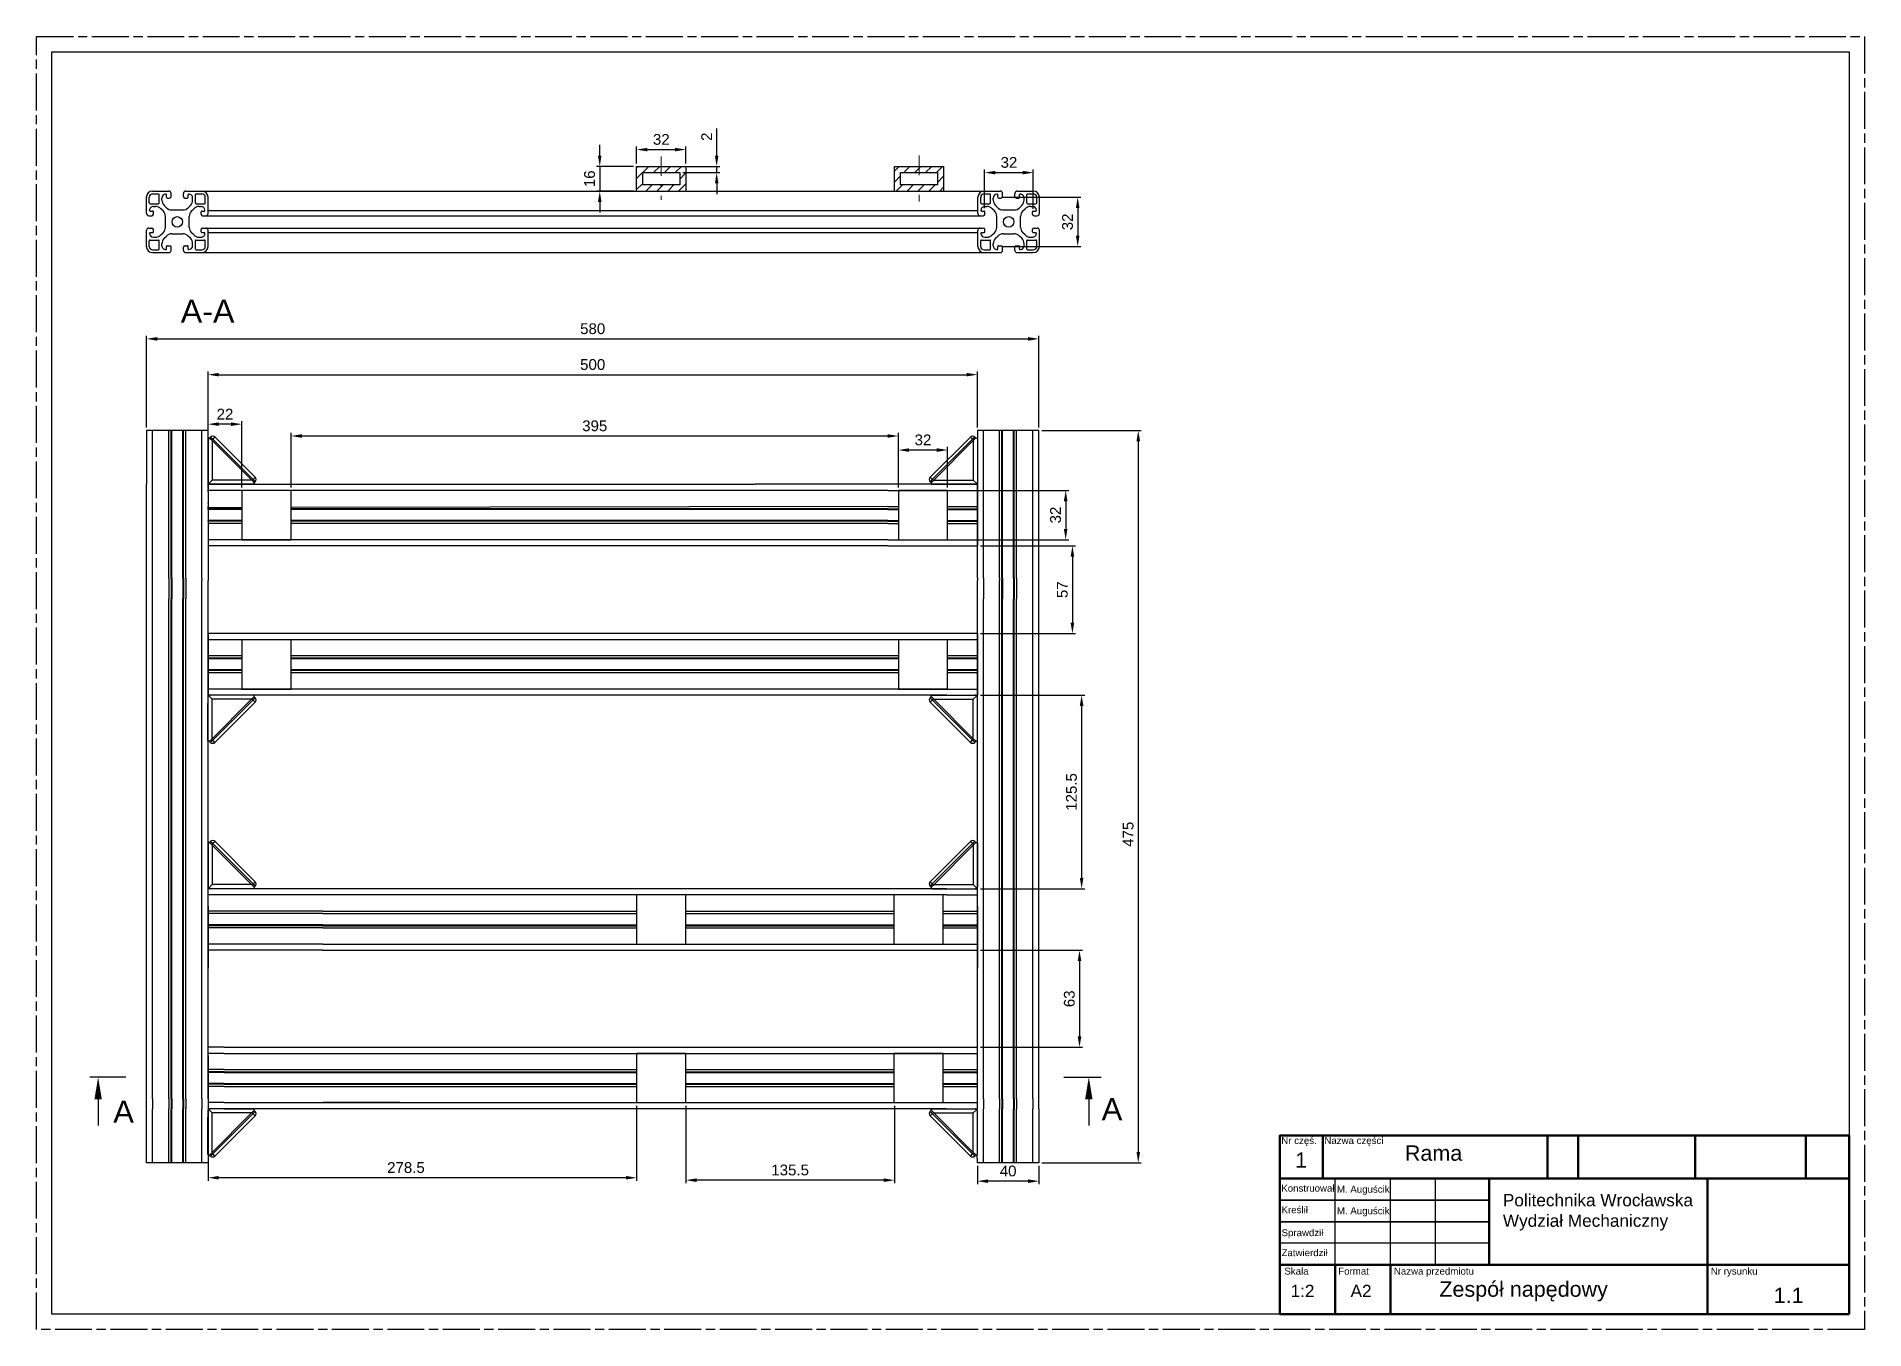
# Model space of a CAD drawing. Header units: millimetres. Extents: x -3183 to 3067, y 1033 to 2218.
# Drawn here: x -2238 to -1644, y 1033 to 1453 of the extents above; entities that cross this region are included whole.
import ezdxf

# ---------------------------------------------------------------- set-up
doc = ezdxf.new("R2010")
doc.units = ezdxf.units.MM
for name, pattern in [('AM_ISO08W050', [18, 12, -1.5, 3, -1.5]), ('KRESKAKROPKA2', [12.7, 6.35, -3.175, 0, -3.175]), ('phl_thick', [0])]:
    doc.linetypes.add(name, pattern=pattern)
for name, color, linetype, lineweight in [('AM_10', 7, 'AM_ISO08W050', 50), ('AM_5', 3, 'Continuous', 25), ('AM_8', 1, 'Continuous', 25), ('ciagla cienka', 7, 'Continuous', 25), ('ciagla normalna', 7, 'Continuous', 50), ('Kontury', 7, 'Continuous', 35), ('oś', 7, 'KRESKAKROPKA2', 13)]:
    doc.layers.add(name, color=color, linetype=linetype, lineweight=lineweight)
doc.layers.add('niewidoczna', color=7, linetype='AM_ISO08W050', lineweight=30, plot=False)
doc.layers.add('projection', color=7, linetype='Continuous')
doc.styles.get("Standard").update_dxf_attribs({"font": 'arial.ttf'})
doc.dimstyles.new('AM_ISO$0', dxfattribs={"dimtxt": 3.5, "dimasz": 3.5, "dimexe": 1, "dimexo": 1, "dimgap": 1.5, "dimtad": 1, "dimdsep": 46, "dimtxsty": 'Standard', "dimcen": 0, "dimclrd": 256, "dimclre": 256, "dimclrt": 2, "dimadec": 0, "dimazin": 2, "dimtp": 0.1, "dimtm": 0.1, "dimtfac": 0.71, "dimtdec": 3, "dimtmove": 0, "dimatfit": 3, "dimfxl": 1, "dimlwd": -1, "dimlwe": -1, "dimarcsym": 1})
pattern_1 = [(45, (-1872.4255, 406.8474), (-1.767767, 1.767767), [])]

msp = doc.modelspace()

# ---------------------------------------------------------------- texts
at = {"insert": (-2190.76309, 1367.60714), "char_height": 7.4942, "attachment_point": 1}
msp.add_mtext_dynamic_manual_height_columns('A-A', width=88.9621762, gutter_width=37.471, heights=[0], dxfattribs=at)
at = {"layer": 'AM_10', "color": 7, "lineweight": 50, "char_height": 7.2, "attachment_point": 5}
for insert in [(-2209.33598, 1103.8204, 0), (-1888.14124, 1104.63448, 0)]:
    msp.add_mtext('A', dxfattribs=dict(at, insert=insert))
at = {"layer": 'ciagla cienka', "attachment_point": 1}
for s, width, heights, insert, char_height in [('Nr częś.', 28, [0], (-1833.12332, 1095.57692), 2.25), ('Nazwa części', 41.7273005, [11.27245], (-1819.12332, 1095.57692), 2.25), ('1', 36, [0], (-1828.62332, 1090.57692), 5), ('\\pxqc;Rama', 70.9571396, [7.44673], (-1819.12332, 1092.8713), 5), ('Konstruował', 36, [0], (-1833.12332, 1080.07692), 2.25), ('  M. Auguścik', 36, [0], (-1816.80052, 1079.74978), 2.25), ('Politechnika Wrocławska\\PWydział Mechaniczny', 130.6506658, [41.90603], (-1761.12332, 1077.07692), 4), ('Kreślił', 36, [0], (-1833.04716, 1073.07692), 2.25), ('  M. Auguścik', 36, [0], (-1816.80052, 1072.74978), 2.25), ('Sprawdził', 36, [0], (-1833.04716, 1065.6302), 2.25), ('Zatwierdził', 36, [0], (-1833.04716, 1059.1302), 2.25), ('Skala', 36, [1.5226], (-1832.12332, 1053.1302), 2.25), ('Format', 36, [0], (-1814.62332, 1053.1302), 2.25), ('Nazwa przedmiotu', 55.9264538, [4.53843], (-1796.54716, 1053.1302), 2.25), ('Nr rysunku', 36, [0], (-1693.54716, 1053.1302), 2.25), ('1:2', 36, [0], (-1830.12332, 1047.57692), 4), ('A2', 36, [0], (-1810.62332, 1047.57692), 4), ('Zespół napędowy', 74, [0], (-1781.75585, 1048.69216), 5), ('1.1', 36, [0], (-1673.12332, 1046.6302), 5)]:
    msp.add_mtext_dynamic_manual_height_columns(s, width=width, gutter_width=12.5, heights=heights, dxfattribs=dict(at, insert=insert, char_height=char_height))

# ---------------------------------------------------------------- blocks, each defined once
blk = doc.blocks.new('*D290')
at = {"layer": 'AM_5', "linetype": 'ByBlock', "transparency": 16777216}
for p, q in [((-2201.9, 1326.13), (-2201.9, 1355.87)), ((-2198.4, 1354.87), (-1915.4, 1354.87)), ((-1911.9, 1326.13), (-1911.9, 1355.87))]:
    blk.add_line(p, q, dxfattribs=at)
at = {"layer": 'AM_5', "transparency": 16777216}
for points in [[(-2198.4, 1355.45), (-2198.4, 1354.28), (-2201.9, 1354.87)], [(-1915.4, 1355.45), (-1915.4, 1354.28), (-1911.9, 1354.87)]]:
    blk.add_solid(points, dxfattribs=at)
at = {"layer": 'Defpoints', "color": 0, "transparency": 16777216}
for p in [(-1911.9, 1354.87), (-2201.9, 1325.13), (-1911.9, 1325.13)]:
    blk.add_point(p, dxfattribs=at)
at = {"layer": 'AM_5', "color": 2, "transparency": 16777216, "insert": (-2056.9, 1358.15), "char_height": 3.5, "attachment_point": 5}
blk.add_mtext('580', dxfattribs=at)
blk = doc.blocks.new('*D291')
at = {"layer": 'AM_5', "linetype": 'ByBlock', "transparency": 16777216}
for p, q in [((-1910.9, 1325.13), (-1878.61, 1325.13)), ((-1879.61, 1321.63), (-1879.61, 1090.74)), ((-1910.9, 1087.24), (-1878.61, 1087.24))]:
    blk.add_line(p, q, dxfattribs=at)
at = {"layer": 'AM_5', "transparency": 16777216}
for points in [[(-1880.19, 1321.63), (-1879.02, 1321.63), (-1879.61, 1325.13)], [(-1880.19, 1090.74), (-1879.02, 1090.74), (-1879.61, 1087.24)]]:
    blk.add_solid(points, dxfattribs=at)
at = {"layer": 'Defpoints', "color": 0, "transparency": 16777216}
for p in [(-1911.9, 1325.13), (-1911.9, 1087.24), (-1879.61, 1087.24)]:
    blk.add_point(p, dxfattribs=at)
at = {"layer": 'AM_5', "color": 2, "transparency": 16777216, "insert": (-1882.89, 1193.93), "char_height": 3.5, "attachment_point": 5, "rotation": 90}
blk.add_mtext('475', dxfattribs=at)
blk = doc.blocks.new('*D292')
at = {"layer": 'AM_5', "linetype": 'ByBlock', "transparency": 16777216}
for p, q in [((-1931.9, 1086.24), (-1931.9, 1080.24)), ((-1915.4, 1081.24), (-1928.4, 1081.24)), ((-1911.9, 1086.24), (-1911.9, 1080.24))]:
    blk.add_line(p, q, dxfattribs=at)
at = {"layer": 'AM_5', "transparency": 16777216}
for points in [[(-1928.4, 1081.83), (-1928.4, 1080.66), (-1931.9, 1081.24)], [(-1915.4, 1081.83), (-1915.4, 1080.66), (-1911.9, 1081.24)]]:
    blk.add_solid(points, dxfattribs=at)
at = {"layer": 'Defpoints', "color": 0, "transparency": 16777216}
for p in [(-1931.9, 1087.24), (-1911.9, 1087.24), (-1931.9, 1081.24)]:
    blk.add_point(p, dxfattribs=at)
at = {"layer": 'AM_5', "color": 2, "transparency": 16777216, "insert": (-1921.9, 1084.53), "char_height": 3.5, "attachment_point": 5}
blk.add_mtext('40', dxfattribs=at)
blk = doc.blocks.new('*D293')
at = {"layer": 'AM_5', "linetype": 'ByBlock', "transparency": 16777216}
for p, q in [((-1930.9, 1287.63), (-1900, 1287.63)), ((-1901, 1284.13), (-1901, 1262.63)), ((-1930.9, 1259.13), (-1900, 1259.13))]:
    blk.add_line(p, q, dxfattribs=at)
at = {"layer": 'AM_5', "transparency": 16777216}
for points in [[(-1901.58, 1284.13), (-1900.42, 1284.13), (-1901, 1287.63)], [(-1901.58, 1262.63), (-1900.42, 1262.63), (-1901, 1259.13)]]:
    blk.add_solid(points, dxfattribs=at)
at = {"layer": 'Defpoints', "color": 0, "transparency": 16777216}
for p in [(-1931.9, 1287.63), (-1931.9, 1259.13), (-1901, 1259.13)]:
    blk.add_point(p, dxfattribs=at)
at = {"layer": 'AM_5', "color": 2, "transparency": 16777216, "insert": (-1904.28, 1273.38), "char_height": 3.5, "attachment_point": 5, "rotation": 90}
blk.add_mtext('57', dxfattribs=at)
blk = doc.blocks.new('*D285')
at = {"layer": 'AM_5', "linetype": 'ByBlock', "transparency": 16777216}
for p, q in [((-1930.9, 1239.13), (-1897.02, 1239.13)), ((-1898.02, 1235.63), (-1898.02, 1179.74)), ((-1930.9, 1176.24), (-1897.02, 1176.24))]:
    blk.add_line(p, q, dxfattribs=at)
at = {"layer": 'AM_5', "transparency": 16777216}
for points in [[(-1898.6, 1235.63), (-1897.43, 1235.63), (-1898.02, 1239.13)], [(-1898.6, 1179.74), (-1897.43, 1179.74), (-1898.02, 1176.24)]]:
    blk.add_solid(points, dxfattribs=at)
at = {"layer": 'Defpoints', "color": 0, "transparency": 16777216}
for p in [(-1931.9, 1239.13), (-1931.9, 1176.24), (-1898.02, 1176.24)]:
    blk.add_point(p, dxfattribs=at)
at = {"layer": 'AM_5', "color": 2, "transparency": 16777216, "insert": (-1901.3, 1207.68), "char_height": 3.5, "attachment_point": 5, "rotation": 90}
blk.add_mtext('125.5', dxfattribs=at)
blk = doc.blocks.new('*D286')
at = {"layer": 'AM_5', "linetype": 'ByBlock', "transparency": 16777216}
for p, q in [((-1930.9, 1156.24), (-1897.71, 1156.24)), ((-1898.71, 1152.74), (-1898.71, 1128.24)), ((-1930.9, 1124.74), (-1897.71, 1124.74))]:
    blk.add_line(p, q, dxfattribs=at)
at = {"layer": 'AM_5', "transparency": 16777216}
for points in [[(-1899.29, 1152.74), (-1898.12, 1152.74), (-1898.71, 1156.24)], [(-1899.29, 1128.24), (-1898.12, 1128.24), (-1898.71, 1124.74)]]:
    blk.add_solid(points, dxfattribs=at)
at = {"layer": 'Defpoints', "color": 0, "transparency": 16777216}
for p in [(-1931.9, 1156.24), (-1931.9, 1124.74), (-1898.71, 1124.74)]:
    blk.add_point(p, dxfattribs=at)
at = {"layer": 'AM_5', "color": 2, "transparency": 16777216, "insert": (-1902, 1140.49), "char_height": 3.5, "attachment_point": 5, "rotation": 90}
blk.add_mtext('63', dxfattribs=at)
blk = doc.blocks.new('*D294')
at = {"layer": 'AM_5', "linetype": 'ByBlock', "transparency": 16777216}
for p, q in [((-2181.9, 1326.13), (-2181.9, 1344.24)), ((-2178.4, 1343.24), (-1935.4, 1343.24)), ((-1931.9, 1326.13), (-1931.9, 1344.24))]:
    blk.add_line(p, q, dxfattribs=at)
at = {"layer": 'AM_5', "transparency": 16777216}
for points in [[(-2178.4, 1343.82), (-2178.4, 1342.65), (-2181.9, 1343.24)], [(-1935.4, 1343.82), (-1935.4, 1342.65), (-1931.9, 1343.24)]]:
    blk.add_solid(points, dxfattribs=at)
at = {"layer": 'Defpoints', "color": 0, "transparency": 16777216}
for p in [(-1931.9, 1343.24), (-2181.9, 1325.13), (-1931.9, 1325.13)]:
    blk.add_point(p, dxfattribs=at)
at = {"layer": 'AM_5', "color": 2, "transparency": 16777216, "insert": (-2056.9, 1346.52), "char_height": 3.5, "attachment_point": 5}
blk.add_mtext('500', dxfattribs=at)
blk = doc.blocks.new('*D295')
at = {"layer": 'AM_5', "linetype": 'ByBlock', "transparency": 16777216}
for p, q in [((-1957.57, 1306.63), (-1957.57, 1319.75)), ((-1945.07, 1318.75), (-1954.07, 1318.75)), ((-1941.57, 1306.63), (-1941.57, 1319.75))]:
    blk.add_line(p, q, dxfattribs=at)
at = {"layer": 'AM_5', "transparency": 16777216}
for points in [[(-1954.07, 1319.33), (-1954.07, 1318.16), (-1957.57, 1318.75)], [(-1945.07, 1319.33), (-1945.07, 1318.16), (-1941.57, 1318.75)]]:
    blk.add_solid(points, dxfattribs=at)
at = {"layer": 'Defpoints', "color": 0, "transparency": 16777216}
for p in [(-1957.57, 1318.75), (-1957.57, 1305.63), (-1941.57, 1305.63)]:
    blk.add_point(p, dxfattribs=at)
at = {"layer": 'AM_5', "color": 2, "transparency": 16777216, "insert": (-1949.57, 1322.03), "char_height": 3.5, "attachment_point": 5}
blk.add_mtext('32', dxfattribs=at)
blk = doc.blocks.new('*D296')
at = {"layer": 'AM_5', "linetype": 'ByBlock', "transparency": 16777216}
for p, q in [((-1940.57, 1305.63), (-1902.19, 1305.63)), ((-1903.19, 1302.13), (-1903.19, 1293.13)), ((-1940.57, 1289.63), (-1902.19, 1289.63))]:
    blk.add_line(p, q, dxfattribs=at)
at = {"layer": 'AM_5', "transparency": 16777216}
for points in [[(-1903.78, 1302.13), (-1902.61, 1302.13), (-1903.19, 1305.63)], [(-1903.78, 1293.13), (-1902.61, 1293.13), (-1903.19, 1289.63)]]:
    blk.add_solid(points, dxfattribs=at)
at = {"layer": 'Defpoints', "color": 0, "transparency": 16777216}
for p in [(-1941.57, 1305.63), (-1941.57, 1289.63), (-1903.19, 1289.63)]:
    blk.add_point(p, dxfattribs=at)
at = {"layer": 'AM_5', "color": 2, "transparency": 16777216, "insert": (-1906.48, 1297.63), "char_height": 3.5, "attachment_point": 5, "rotation": 90}
blk.add_mtext('32', dxfattribs=at)
blk = doc.blocks.new('*D282')
at = {"layer": 'AM_5', "linetype": 'ByBlock', "transparency": 16777216}
for p, q in [((-1929.54, 1397.31), (-1929.54, 1409.88)), ((-1926.04, 1408.88), (-1917.22, 1408.88)), ((-1913.72, 1397.13), (-1913.72, 1409.88))]:
    blk.add_line(p, q, dxfattribs=at)
at = {"layer": 'AM_5', "transparency": 16777216}
for points in [[(-1926.04, 1409.47), (-1926.04, 1408.3), (-1929.54, 1408.88)], [(-1917.22, 1409.47), (-1917.22, 1408.3), (-1913.72, 1408.88)]]:
    blk.add_solid(points, dxfattribs=at)
at = {"layer": 'Defpoints', "color": 0, "transparency": 16777216}
for p in [(-1913.72, 1408.88), (-1929.54, 1396.31), (-1913.72, 1396.13)]:
    blk.add_point(p, dxfattribs=at)
at = {"layer": 'AM_5', "color": 2, "transparency": 16777216, "insert": (-1921.63, 1412.17), "char_height": 3.5, "attachment_point": 5}
blk.add_mtext('32', dxfattribs=at)
blk = doc.blocks.new('*D283')
at = {"layer": 'AM_5', "linetype": 'ByBlock', "transparency": 16777216}
for p, q in [((-1923.97, 1400.88), (-1898.29, 1400.88)), ((-1899.29, 1397.38), (-1899.29, 1388.38)), ((-1923.97, 1384.88), (-1898.29, 1384.88))]:
    blk.add_line(p, q, dxfattribs=at)
at = {"layer": 'AM_5', "transparency": 16777216}
for points in [[(-1899.87, 1397.38), (-1898.71, 1397.38), (-1899.29, 1400.88)], [(-1899.87, 1388.38), (-1898.71, 1388.38), (-1899.29, 1384.88)]]:
    blk.add_solid(points, dxfattribs=at)
at = {"layer": 'Defpoints', "color": 0, "transparency": 16777216}
for p in [(-1924.97, 1400.88), (-1924.97, 1384.88), (-1899.29, 1384.88)]:
    blk.add_point(p, dxfattribs=at)
at = {"layer": 'AM_5', "color": 2, "transparency": 16777216, "insert": (-1902.58, 1392.88), "char_height": 3.5, "attachment_point": 5, "rotation": 90}
blk.add_mtext('32', dxfattribs=at)
blk = doc.blocks.new('*D287')
at = {"layer": 'AM_5', "linetype": 'ByBlock', "transparency": 16777216}
for p, q in [((-2026.61, 1105.74), (-2026.61, 1080.56)), ((-1958.85, 1105.74), (-1958.85, 1080.56)), ((-1962.35, 1081.56), (-2023.11, 1081.56))]:
    blk.add_line(p, q, dxfattribs=at)
at = {"layer": 'AM_5', "transparency": 16777216}
for points in [[(-2023.11, 1082.14), (-2023.11, 1080.97), (-2026.61, 1081.56)], [(-1962.35, 1082.14), (-1962.35, 1080.97), (-1958.85, 1081.56)]]:
    blk.add_solid(points, dxfattribs=at)
at = {"layer": 'Defpoints', "color": 0, "transparency": 16777216}
for p in [(-2026.61, 1106.74), (-1958.85, 1106.74), (-2026.61, 1081.56)]:
    blk.add_point(p, dxfattribs=at)
at = {"layer": 'AM_5', "color": 2, "transparency": 16777216, "insert": (-1992.73, 1084.85), "char_height": 3.5, "attachment_point": 5}
blk.add_mtext('135.5', dxfattribs=at)
blk = doc.blocks.new('*D288')
at = {"layer": 'AM_5', "linetype": 'ByBlock', "transparency": 16777216}
for p, q in [((-2181.9, 1105.74), (-2181.9, 1081.35)), ((-2042.61, 1105.74), (-2042.61, 1081.35)), ((-2046.11, 1082.35), (-2178.4, 1082.35))]:
    blk.add_line(p, q, dxfattribs=at)
at = {"layer": 'AM_5', "transparency": 16777216}
for points in [[(-2178.4, 1082.94), (-2178.4, 1081.77), (-2181.9, 1082.35)], [(-2046.11, 1082.94), (-2046.11, 1081.77), (-2042.61, 1082.35)]]:
    blk.add_solid(points, dxfattribs=at)
at = {"layer": 'Defpoints', "color": 0, "transparency": 16777216}
for p in [(-2181.9, 1106.74), (-2042.61, 1106.74), (-2181.9, 1082.35)]:
    blk.add_point(p, dxfattribs=at)
at = {"layer": 'AM_5', "color": 2, "transparency": 16777216, "insert": (-2117.58, 1085.64), "char_height": 3.5, "attachment_point": 5}
blk.add_mtext('278.5', dxfattribs=at)
blk = doc.blocks.new('*D284')
at = {"layer": 'AM_5', "linetype": 'ByBlock', "transparency": 16777216}
for p, q in [((-2181.9, 1306.63), (-2181.9, 1328.16)), ((-2174.4, 1327.16), (-2178.4, 1327.16)), ((-2170.9, 1306.63), (-2170.9, 1328.16))]:
    blk.add_line(p, q, dxfattribs=at)
at = {"layer": 'AM_5', "transparency": 16777216}
for points in [[(-2178.4, 1327.74), (-2178.4, 1326.57), (-2181.9, 1327.16)], [(-2174.4, 1327.74), (-2174.4, 1326.57), (-2170.9, 1327.16)]]:
    blk.add_solid(points, dxfattribs=at)
at = {"layer": 'Defpoints', "color": 0, "transparency": 16777216}
for p in [(-2181.9, 1327.16), (-2181.9, 1305.63), (-2170.9, 1305.63)]:
    blk.add_point(p, dxfattribs=at)
at = {"layer": 'AM_5', "color": 2, "transparency": 16777216, "insert": (-2176.4, 1330.41), "char_height": 3.5, "attachment_point": 5}
blk.add_mtext('22', dxfattribs=at)
blk = doc.blocks.new('*D289')
at = {"layer": 'AM_5', "linetype": 'ByBlock', "transparency": 16777216}
for p, q in [((-2154.9, 1306.63), (-2154.9, 1324.32)), ((-2151.4, 1323.32), (-1961.07, 1323.32)), ((-1957.57, 1306.63), (-1957.57, 1324.32))]:
    blk.add_line(p, q, dxfattribs=at)
at = {"layer": 'AM_5', "transparency": 16777216}
for points in [[(-2151.4, 1323.9), (-2151.4, 1322.73), (-2154.9, 1323.32)], [(-1961.07, 1323.9), (-1961.07, 1322.73), (-1957.57, 1323.32)]]:
    blk.add_solid(points, dxfattribs=at)
at = {"layer": 'Defpoints', "color": 0, "transparency": 16777216}
for p in [(-1957.57, 1323.32), (-2154.9, 1305.63), (-1957.57, 1305.63)]:
    blk.add_point(p, dxfattribs=at)
at = {"layer": 'AM_5', "color": 2, "transparency": 16777216, "insert": (-2056.23, 1326.6), "char_height": 3.5, "attachment_point": 5}
blk.add_mtext('395', dxfattribs=at)
blk = doc.blocks.new('*D299')
at = {"layer": 'AM_5', "linetype": 'ByBlock', "transparency": 16777216}
for p, q in [((-2042.61, 1411.88), (-2042.61, 1417.36)), ((-2039.11, 1416.36), (-2030.11, 1416.36)), ((-2026.61, 1411.88), (-2026.61, 1417.36))]:
    blk.add_line(p, q, dxfattribs=at)
at = {"layer": 'AM_5', "transparency": 16777216}
for points in [[(-2039.11, 1416.94), (-2039.11, 1415.78), (-2042.61, 1416.36)], [(-2030.11, 1416.94), (-2030.11, 1415.78), (-2026.61, 1416.36)]]:
    blk.add_solid(points, dxfattribs=at)
at = {"layer": 'Defpoints', "color": 0, "transparency": 16777216}
for p in [(-2026.61, 1416.36), (-2042.61, 1410.88), (-2026.61, 1410.88)]:
    blk.add_point(p, dxfattribs=at)
at = {"layer": 'AM_5', "color": 2, "transparency": 16777216, "insert": (-2034.61, 1419.65), "char_height": 3.5, "attachment_point": 5}
blk.add_mtext('32', dxfattribs=at)
blk = doc.blocks.new('*D300')
at = {"layer": 'AM_5', "linetype": 'ByBlock', "transparency": 16777216}
for p, q in [((-2054.61, 1414.38), (-2054.61, 1417.88)), ((-2043.61, 1410.88), (-2055.61, 1410.88)), ((-2054.61, 1410.88), (-2054.61, 1402.88)), ((-2043.61, 1402.88), (-2055.61, 1402.88)), ((-2054.61, 1399.38), (-2054.61, 1395.88))]:
    blk.add_line(p, q, dxfattribs=at)
at = {"layer": 'AM_5', "transparency": 16777216}
for points in [[(-2055.19, 1414.38), (-2054.03, 1414.38), (-2054.61, 1410.88)], [(-2055.19, 1399.38), (-2054.03, 1399.38), (-2054.61, 1402.88)]]:
    blk.add_solid(points, dxfattribs=at)
at = {"layer": 'Defpoints', "color": 0, "transparency": 16777216}
for p in [(-2042.61, 1410.88), (-2054.61, 1402.88), (-2042.61, 1402.88)]:
    blk.add_point(p, dxfattribs=at)
at = {"layer": 'AM_5', "color": 2, "transparency": 16777216, "insert": (-2057.9, 1406.88), "char_height": 3.5, "attachment_point": 5, "rotation": 90}
blk.add_mtext('16', dxfattribs=at)
blk = doc.blocks.new('*D301')
at = {"layer": 'AM_5', "linetype": 'ByBlock', "transparency": 16777216}
for p, q in [((-2016.61, 1414.38), (-2016.61, 1423.2)), ((-2027.61, 1410.88), (-2015.61, 1410.88)), ((-2027.61, 1408.88), (-2015.61, 1408.88)), ((-2016.61, 1408.88), (-2016.61, 1410.88)), ((-2016.61, 1405.38), (-2016.61, 1401.88))]:
    blk.add_line(p, q, dxfattribs=at)
at = {"layer": 'AM_5', "transparency": 16777216}
for points in [[(-2017.19, 1414.38), (-2016.03, 1414.38), (-2016.61, 1410.88)], [(-2017.19, 1405.38), (-2016.03, 1405.38), (-2016.61, 1408.88)]]:
    blk.add_solid(points, dxfattribs=at)
at = {"layer": 'Defpoints', "color": 0, "transparency": 16777216}
for p in [(-2028.61, 1410.88), (-2028.61, 1408.88), (-2016.61, 1410.88)]:
    blk.add_point(p, dxfattribs=at)
at = {"layer": 'AM_5', "color": 2, "transparency": 16777216, "insert": (-2019.87, 1420.54), "char_height": 3.5, "attachment_point": 5, "rotation": 90}
blk.add_mtext('2', dxfattribs=at)

# ---------------------------------------------------------------- dimensions: what is measured, and where the dimension line sits
at = {"layer": 'AM_5'}
for base, p1, p2, text, picture, middle in [((-2026.61095, 1416.36019), (-2042.61095, 1410.88311), (-2026.61095, 1410.88311), '32', '*D299', (-2034.61095, 1419.64839)), ((-1913.71989, 1408.88311), (-1929.54312, 1396.30989), (-1913.71989, 1396.13311), '32', '*D282', (-1921.6315, 1412.17131)), ((-2181.89595, 1327.156), (-2170.89595, 1305.62586), (-2181.89595, 1305.62586), '22', '*D284', (-2176.39595, 1330.41317)), ((-1957.56595, 1318.74668), (-1941.56595, 1305.62586), (-1957.56595, 1305.62586), '32', '*D295', (-1949.56595, 1322.03487)), ((-2026.61095, 1081.55701), (-1958.8547, 1106.7437), (-2026.61095, 1106.7437), '135.5', '*D287', (-1992.73282, 1084.84521)), ((-1931.89595, 1081.2437), (-1911.89595, 1087.2437), (-1931.89595, 1087.2437), '40', '*D292', (-1921.89595, 1084.5307))]:
    dim = msp.add_linear_dim(base=base, p1=p1, p2=p2, text=text, dimstyle='AM_ISO$0', override={"dimpost": ''}, dxfattribs=at)
    dim.commit()
    dim.dimension.update_dxf_attribs({"geometry": picture, "text_midpoint": middle})
dim = msp.add_linear_dim(base=(-2016.61095, 1410.88311), p1=(-2028.61095, 1408.88311), p2=(-2028.61095, 1410.88311), angle=90, dimstyle='AM_ISO$0', override={"dimpost": ''}, dxfattribs=at)
dim.commit()
dim.dimension.update_dxf_attribs({"geometry": '*D301', "text_midpoint": (-2019.86811, 1420.54222)})
for base, p1, p2, text, picture, middle in [((-2054.61095, 1402.88311), (-2042.61095, 1410.88311), (-2042.61095, 1402.88311), '16', '*D300', (-2057.89796, 1406.88311)), ((-1899.29094, 1384.88311), (-1924.96989, 1400.88311), (-1924.96989, 1384.88311), '32', '*D283', (-1902.57914, 1392.88311)), ((-1901.00162, 1259.12586), (-1931.89595, 1287.62586), (-1931.89595, 1259.12586), '57', '*D293', (-1904.28146, 1273.37586)), ((-1898.01739, 1176.2437), (-1931.89595, 1239.12586), (-1931.89595, 1176.2437), '125.5', '*D285', (-1901.3044, 1207.68478)), ((-1898.70727, 1124.7437), (-1931.89595, 1156.2437), (-1931.89595, 1124.7437), '63', '*D286', (-1901.99547, 1140.4937))]:
    dim = msp.add_linear_dim(base=base, p1=p1, p2=p2, angle=90, text=text, dimstyle='AM_ISO$0', override={"dimpost": ''}, dxfattribs=at)
    dim.commit()
    dim.dimension.update_dxf_attribs({"geometry": picture, "text_midpoint": middle})
for base, p1, p2, angle, text, picture, middle in [((-1911.89595, 1354.86575), (-2201.89595, 1325.12586), (-1911.89595, 1325.12586), 0.00000006, '580', '*D290', (-2056.89595, 1354.86575)), ((-1879.60647, 1087.2437), (-1911.89595, 1325.12586), (-1911.89595, 1087.2437), 90, '475', '*D291', (-1879.60647, 1193.93076)), ((-1903.19378, 1289.62586), (-1941.56595, 1305.62586), (-1941.56595, 1289.62586), 90, '32', '*D296', (-1903.19378, 1297.62586))]:
    dim = msp.add_linear_dim(base=base, p1=p1, p2=p2, angle=angle, text=text, dimstyle='AM_ISO$0', dxfattribs=at)
    dim.commit()
    dim.dimension.update_dxf_attribs({"geometry": picture, "text_midpoint": middle, "dimtype": 160})
for base, p1, p2, text, picture, middle in [((-1931.89595, 1343.23706), (-2181.89595, 1325.12586), (-1931.89595, 1325.12586), '500', '*D294', (-2056.89595, 1343.23706)), ((-1957.56595, 1323.31646), (-2154.89595, 1305.62586), (-1957.56595, 1305.62586), '395', '*D289', (-2056.23095, 1323.31646)), ((-2181.89595, 1082.35189), (-2042.61095, 1106.7437), (-2181.89595, 1106.7437), '278.5', '*D288', (-2117.57502, 1082.35189))]:
    dim = msp.add_linear_dim(base=base, p1=p1, p2=p2, text=text, dimstyle='AM_ISO$0', dxfattribs=at)
    dim.commit()
    dim.dimension.update_dxf_attribs({"geometry": picture, "text_midpoint": middle, "dimtype": 160})

# ---------------------------------------------------------------- hatches: boundary and pattern name
at = {"layer": 'AM_8'}
h = msp.add_hatch(dxfattribs=at)
h.set_pattern_fill('_U', color=256, scale=2.5, angle=45, style=0, pattern_type=0)
h.set_pattern_definition(pattern_1)
h.paths.add_polyline_path([(-2026.61095, 1402.88311), (-2026.61095, 1410.88311), (-2042.61095, 1410.88311), (-2042.61095, 1402.88311)])
h.paths.add_polyline_path([(-2028.61095, 1408.88311), (-2028.61095, 1404.88311), (-2040.61095, 1404.88311), (-2040.61095, 1408.88311)], flags=16)
h = msp.add_hatch(dxfattribs=at)
h.set_pattern_fill('_U', color=256, scale=2.5, angle=45, style=0, pattern_type=0)
h.set_pattern_definition(pattern_1)
h.paths.add_polyline_path([(-1958.8547, 1402.88311), (-1942.8547, 1402.88311), (-1942.8547, 1410.88311), (-1958.8547, 1410.88311)])
h.paths.add_polyline_path([(-1944.8547, 1408.88311), (-1944.8547, 1404.88311), (-1956.8547, 1404.88311), (-1956.8547, 1408.88311)], flags=16)

# ---------------------------------------------------------------- linework, layer by layer
for p, q in [((-2232.62332, 1448.07692), (-1648.62332, 1448.07692)), ((-2232.62332, 1038.07692), (-2232.62332, 1448.07692)), ((-1648.62332, 1448.07692), (-1648.62332, 1038.07692)), ((-2042.61095, 1402.88311), (-2042.61095, 1410.88311)), ((-2042.61095, 1410.88311), (-2026.61095, 1410.88311)), ((-2040.61095, 1404.88311), (-2040.61095, 1408.88311)), ((-2040.61095, 1408.88311), (-2028.61095, 1408.88311)), ((-2028.61095, 1408.88311), (-2028.61095, 1404.88311)), ((-2026.61095, 1410.88311), (-2026.61095, 1402.88311)), ((-1958.8547, 1402.88311), (-1958.8547, 1410.88311)), ((-1958.8547, 1410.88311), (-1942.8547, 1410.88311)), ((-1956.8547, 1404.88311), (-1956.8547, 1408.88311)), ((-1956.8547, 1408.88311), (-1944.8547, 1408.88311)), ((-1944.8547, 1408.88311), (-1944.8547, 1404.88311)), ((-1942.8547, 1410.88311), (-1942.8547, 1402.88311)), ((-2183.89595, 1402.88311), (-1929.71989, 1402.88311)), ((-2028.61095, 1404.88311), (-2040.61095, 1404.88311)), ((-1944.8547, 1404.88311), (-1956.8547, 1404.88311)), ((-2181.89595, 1396.60811), (-1931.71989, 1396.60811)), ((-2182.64595, 1394.88311), (-1930.96989, 1394.88311)), ((-2182.64595, 1390.88311), (-1930.96989, 1390.88311)), ((-2181.89595, 1389.38311), (-1931.71989, 1389.38311)), ((-2183.89595, 1382.88311), (-1929.72207, 1382.88311)), ((-2181.89595, 1325.12586), (-2201.89595, 1325.12586)), ((-2201.89595, 1325.12586), (-2201.89595, 1307.62586)), ((-2199.89595, 1307.62586), (-2199.89595, 1325.12586)), ((-2194.64595, 1307.62586), (-2194.64595, 1325.12586)), ((-2193.89595, 1307.62586), (-2193.89595, 1325.12586)), ((-2193.67476, 1307.62586), (-2193.67476, 1325.12586)), ((-2190.11714, 1307.62586), (-2190.11714, 1325.12586)), ((-2189.89595, 1307.62586), (-2189.89595, 1325.12586)), ((-2189.14595, 1307.62586), (-2189.14595, 1325.12586)), ((-2183.89595, 1307.62586), (-2183.89595, 1325.12586)), ((-2181.89595, 1307.62586), (-2181.89595, 1325.12586)), ((-1911.89595, 1325.12586), (-1931.89595, 1325.12586)), ((-1931.89595, 1325.12586), (-1931.89595, 1307.62586)), ((-1929.89595, 1307.62586), (-1929.89595, 1325.12586)), ((-1924.64595, 1307.62586), (-1924.64595, 1325.12586)), ((-1923.89595, 1307.62586), (-1923.89595, 1325.12586)), ((-1923.67476, 1307.62586), (-1923.67476, 1325.12586)), ((-1920.11714, 1307.62586), (-1920.11714, 1325.12586)), ((-1919.89595, 1307.62586), (-1919.89595, 1325.12586)), ((-1919.14595, 1307.62586), (-1919.14595, 1325.12586)), ((-1913.89595, 1307.62586), (-1913.89595, 1325.12586)), ((-1911.89595, 1307.62586), (-1911.89595, 1325.12586)), ((-2181.89595, 1307.62586), (-2181.89595, 1276.38206)), ((-2171.89595, 1307.62586), (-2007.14595, 1307.62586)), ((-2007.14595, 1307.62586), (-2004.14595, 1307.62586)), ((-1989.64595, 1307.62586), (-2004.14595, 1307.62586)), ((-1988.14595, 1307.62586), (-1989.64595, 1307.62586)), ((-1931.89595, 1307.62586), (-1988.14595, 1307.62586)), ((-1960.9773, 1305.62586), (-2181.89595, 1305.62586)), ((-2170.89595, 1305.62586), (-2170.89595, 1289.62586)), ((-2154.89595, 1305.62586), (-2170.89595, 1305.62586)), ((-2154.89595, 1289.62586), (-2154.89595, 1305.62586)), ((-1960.9773, 1305.62586), (-1931.89595, 1305.62586)), ((-1957.56595, 1305.62586), (-1957.56595, 1289.62586)), ((-1941.56595, 1305.62586), (-1957.56595, 1305.62586)), ((-1941.56595, 1289.62586), (-1941.56595, 1305.62586)), ((-2170.89595, 1300.01954), (-2181.89595, 1300.00086)), ((-2170.89595, 1299.62586), (-2181.89595, 1299.62586)), ((-2170.89595, 1299.40467), (-2181.89595, 1299.40467)), ((-2170.89595, 1295.84706), (-2181.89595, 1295.84706)), ((-2170.89595, 1295.62586), (-2181.89595, 1295.62586)), ((-1960.9773, 1300.37586), (-2154.89595, 1300.04669)), ((-1960.9773, 1299.62586), (-2154.89595, 1299.62586)), ((-1960.9773, 1299.40467), (-2154.89595, 1299.40467)), ((-1960.9773, 1295.84706), (-2154.89595, 1295.84706)), ((-1960.9773, 1295.62586), (-2154.89595, 1295.62586)), ((-1960.9773, 1300.37586), (-1957.56595, 1300.37586)), ((-1960.9773, 1299.62586), (-1957.56595, 1299.62586)), ((-1960.9773, 1299.40467), (-1957.56595, 1299.40467)), ((-1960.9773, 1295.84706), (-1957.56595, 1295.84706)), ((-1960.9773, 1295.62586), (-1957.56595, 1295.62586)), ((-1941.56595, 1300.37586), (-1931.89595, 1300.37586)), ((-1941.56595, 1299.62586), (-1931.89595, 1299.62586)), ((-1941.56595, 1299.40467), (-1931.89595, 1299.40467)), ((-1941.56595, 1295.84706), (-1931.89595, 1295.84706)), ((-1941.56595, 1295.62586), (-1931.89595, 1295.62586)), ((-2170.89595, 1294.87586), (-2181.89595, 1294.87586)), ((-1960.9773, 1289.62586), (-2181.89595, 1289.62586)), ((-2170.89595, 1289.62586), (-2154.89595, 1289.62586)), ((-1960.9773, 1294.87586), (-2154.89595, 1294.87586)), ((-1960.9773, 1294.87586), (-1957.56595, 1294.87586)), ((-1960.9773, 1289.62586), (-1931.89595, 1289.62586)), ((-1957.56595, 1289.62586), (-1941.56595, 1289.62586)), ((-1941.56595, 1294.87586), (-1931.89595, 1294.87586)), ((-1960.9773, 1287.62586), (-2181.89595, 1287.62586)), ((-1960.9773, 1287.62586), (-1931.78685, 1287.62586)), ((-2194.64595, 1277.13206), (-2194.64595, 1276.38206)), ((-2193.89595, 1277.13206), (-2193.89595, 1276.38206)), ((-2193.67476, 1277.13206), (-2193.67476, 1276.38206)), ((-2190.11714, 1277.13206), (-2190.11714, 1276.38206)), ((-2189.89595, 1277.13206), (-2189.89595, 1276.38206)), ((-2189.14595, 1277.13206), (-2189.14595, 1276.38206)), ((-2183.89595, 1277.13206), (-2183.89595, 1276.38206)), ((-1931.89595, 1277.13206), (-1931.89595, 1276.38206)), ((-1929.89595, 1277.13206), (-1929.89595, 1276.38206)), ((-1924.64595, 1277.13206), (-1924.64595, 1276.38206)), ((-1923.89595, 1277.13206), (-1923.89595, 1276.38206)), ((-1923.67476, 1277.13206), (-1923.67476, 1276.38206)), ((-1920.11714, 1277.13206), (-1920.11714, 1276.38206)), ((-1919.89595, 1277.13206), (-1919.89595, 1276.38206)), ((-1919.14595, 1277.13206), (-1919.14595, 1276.38206)), ((-2194.64595, 1276.38206), (-2194.64595, 1270.38206)), ((-2193.89595, 1276.38206), (-2193.89595, 1270.38206)), ((-2193.67476, 1276.38206), (-2193.67476, 1270.38206)), ((-2190.11714, 1276.38206), (-2190.11714, 1270.38206)), ((-2189.89595, 1276.38206), (-2189.89595, 1270.38206)), ((-2189.14595, 1276.38206), (-2189.14595, 1270.38206)), ((-2183.89595, 1270.38206), (-2183.89595, 1276.38206)), ((-2181.89595, 1270.38206), (-2181.89595, 1276.38206)), ((-1931.89595, 1270.38206), (-1931.89595, 1276.38206)), ((-1929.89595, 1276.38206), (-1929.89595, 1270.38206)), ((-1924.64595, 1270.38206), (-1924.64595, 1276.38206)), ((-1923.89595, 1270.38206), (-1923.89595, 1276.38206)), ((-1923.67476, 1276.38206), (-1923.67476, 1270.38206)), ((-1920.11714, 1276.38206), (-1920.11714, 1270.38206)), ((-1919.89595, 1276.38206), (-1919.89595, 1270.38206)), ((-1919.14595, 1276.38206), (-1919.14595, 1270.38206)), ((-2194.64595, 1269.63206), (-2194.64595, 1270.38206)), ((-2193.89595, 1269.63206), (-2193.89595, 1270.38206)), ((-2193.67476, 1269.63206), (-2193.67476, 1270.38206)), ((-2190.11714, 1269.63206), (-2190.11714, 1270.38206)), ((-2189.89595, 1269.63206), (-2189.89595, 1270.38206)), ((-2189.14595, 1269.63206), (-2189.14595, 1270.38206)), ((-2183.89595, 1269.63206), (-2183.89595, 1270.38206)), ((-2181.89595, 1269.63206), (-2181.89595, 1270.38206)), ((-1931.89595, 1269.63206), (-1931.89595, 1270.38206)), ((-1929.89595, 1269.63206), (-1929.89595, 1270.38206)), ((-1924.64595, 1269.63206), (-1924.64595, 1270.38206)), ((-1923.89595, 1269.63206), (-1923.89595, 1270.38206)), ((-1923.67476, 1269.63206), (-1923.67476, 1270.38206)), ((-1920.11714, 1269.63206), (-1920.11714, 1270.38206)), ((-1919.89595, 1269.63206), (-1919.89595, 1270.38206)), ((-1919.14595, 1269.63206), (-1919.14595, 1270.38206)), ((-1960.9773, 1259.12586), (-2181.89595, 1259.12586)), ((-1960.9773, 1257.12586), (-2181.89595, 1257.12586)), ((-2170.89595, 1257.12586), (-2170.89595, 1241.12586)), ((-2154.89595, 1257.12586), (-2170.89595, 1257.12586)), ((-2154.89595, 1241.12586), (-2154.89595, 1257.12586)), ((-1931.89595, 1259.12586), (-1960.9773, 1259.12586)), ((-1931.89595, 1257.12586), (-1960.9773, 1257.12586)), ((-1957.56595, 1257.12586), (-1957.56595, 1241.12586)), ((-1941.56595, 1257.12586), (-1957.56595, 1257.12586)), ((-1941.56595, 1241.12586), (-1941.56595, 1257.12586)), ((-2170.89595, 1251.87586), (-2181.89595, 1251.87586)), ((-2170.89595, 1251.12586), (-2181.89595, 1251.12586)), ((-2170.89595, 1250.90467), (-2181.89595, 1250.90467)), ((-1960.9773, 1251.87586), (-2154.89595, 1251.87586)), ((-1960.9773, 1251.12586), (-2154.89595, 1251.12586)), ((-1960.9773, 1250.90467), (-2154.89595, 1250.90467)), ((-1957.56595, 1251.87586), (-1960.9773, 1251.87586)), ((-1957.56595, 1251.12586), (-1960.9773, 1251.12586)), ((-1957.56595, 1250.90467), (-1960.9773, 1250.90467)), ((-1931.89595, 1251.87586), (-1941.56595, 1251.87586)), ((-1931.89595, 1251.12586), (-1941.56595, 1251.12586)), ((-1931.89595, 1250.90467), (-1941.56595, 1250.90467)), ((-2170.89595, 1247.34706), (-2181.89595, 1247.34706)), ((-2170.89595, 1247.12586), (-2181.89595, 1247.12586)), ((-2170.89595, 1246.37586), (-2181.89595, 1246.37586)), ((-1960.9773, 1247.34706), (-2154.89595, 1247.34706)), ((-1960.9773, 1247.12586), (-2154.89595, 1247.12586)), ((-1960.9773, 1246.37586), (-2154.89595, 1246.37586)), ((-1957.56595, 1247.34706), (-1960.9773, 1247.34706)), ((-1957.56595, 1247.12586), (-1960.9773, 1247.12586)), ((-1957.56595, 1246.37586), (-1960.9773, 1246.37586)), ((-1931.89595, 1247.34706), (-1941.56595, 1247.34706)), ((-1931.89595, 1247.12586), (-1941.56595, 1247.12586)), ((-1931.89595, 1246.37586), (-1941.56595, 1246.37586)), ((-1941.89595, 1241.12586), (-2181.89595, 1241.12586)), ((-2007.14595, 1239.12586), (-2181.89595, 1239.12586)), ((-2170.89595, 1241.12586), (-2154.89595, 1241.12586)), ((-1986.64595, 1239.12586), (-2007.14595, 1239.12586)), ((-1941.89595, 1239.12586), (-1986.64595, 1239.12586)), ((-1957.56595, 1241.12586), (-1941.56595, 1241.12586)), ((-2004.14595, 1176.2437), (-2181.89595, 1176.2437)), ((-1989.64595, 1176.2437), (-2004.14595, 1176.2437)), ((-1941.89595, 1176.2437), (-1989.64595, 1176.2437)), ((-2004.14595, 1174.2437), (-2181.89595, 1174.2437)), ((-2119.56356, 1174.2437), (-2144.56356, 1174.2437)), ((-2042.61095, 1174.2437), (-2042.61095, 1158.2437)), ((-2026.61095, 1174.2437), (-2042.61095, 1174.2437)), ((-2026.61095, 1158.2437), (-2026.61095, 1174.2437)), ((-1989.64595, 1174.2437), (-2004.14595, 1174.2437)), ((-1941.89595, 1174.2437), (-1989.64595, 1174.2437)), ((-1959.05095, 1174.2437), (-1959.05095, 1158.2437)), ((-1943.05095, 1174.2437), (-1959.05095, 1174.2437)), ((-1943.05095, 1158.2437), (-1943.05095, 1174.2437)), ((-2144.56356, 1168.9937), (-2181.89595, 1168.9937)), ((-2144.56356, 1168.2437), (-2181.89595, 1168.2437)), ((-2144.56356, 1164.46489), (-2181.89595, 1164.46489)), ((-2144.56356, 1164.2437), (-2181.89595, 1164.2437)), ((-2144.56356, 1168.9937), (-2042.61095, 1168.9937)), ((-2144.56356, 1168.2437), (-2042.61095, 1168.2437)), ((-2144.56356, 1164.46489), (-2042.61095, 1164.46489)), ((-2144.56356, 1164.2437), (-2042.61095, 1164.2437)), ((-2026.61095, 1168.9937), (-1959.05095, 1168.9937)), ((-2026.61095, 1168.2437), (-1959.05095, 1168.2437)), ((-2026.61095, 1164.46489), (-1959.05095, 1164.46489)), ((-2026.61095, 1164.2437), (-1959.05095, 1164.2437)), ((-1943.05095, 1168.9937), (-1931.89595, 1168.9937)), ((-1943.05095, 1168.2437), (-1931.89595, 1168.2437)), ((-1943.05095, 1164.46489), (-1931.89595, 1164.46489)), ((-1943.05095, 1164.2437), (-1931.89595, 1164.2437)), ((-2144.56356, 1163.4937), (-2181.89595, 1163.4937)), ((-2144.56356, 1163.4937), (-2042.61095, 1163.4937)), ((-2026.61095, 1163.4937), (-1959.05095, 1163.4937)), ((-1943.05095, 1163.4937), (-1931.89595, 1163.4937)), ((-2144.56356, 1158.2437), (-2181.89595, 1158.2437)), ((-2144.56356, 1156.2437), (-2181.89595, 1156.2437)), ((-2144.56356, 1158.2437), (-1931.89595, 1158.2437)), ((-2144.56356, 1156.2437), (-1931.89595, 1156.2437)), ((-2042.61095, 1158.2437), (-2026.61095, 1158.2437)), ((-1959.05095, 1158.2437), (-1943.05095, 1158.2437)), ((-2176.69203, 1124.7437), (-2181.89595, 1124.7437)), ((-2176.69203, 1122.7437), (-2181.89595, 1122.7437)), ((-2166.69203, 1124.7437), (-2144.56356, 1124.7437)), ((-2166.69203, 1122.7437), (-2144.56356, 1122.7437)), ((-2144.56356, 1124.7437), (-1935.02047, 1124.7437)), ((-2144.56356, 1122.7437), (-1931.89595, 1122.7437)), ((-2042.61095, 1122.7437), (-2042.61095, 1106.7437)), ((-2026.61095, 1122.7437), (-2042.61095, 1122.7437)), ((-2026.61095, 1106.7437), (-2026.61095, 1122.7437)), ((-1959.05095, 1122.7437), (-1959.05095, 1106.7437)), ((-1943.05095, 1122.7437), (-1959.05095, 1122.7437)), ((-1943.05095, 1106.7437), (-1943.05095, 1122.7437)), ((-1935.02047, 1124.7437), (-1931.89595, 1124.7437)), ((-2176.69203, 1117.4937), (-2181.89595, 1117.4937)), ((-2176.69203, 1116.7437), (-2181.89595, 1116.7437)), ((-2166.69203, 1117.4937), (-2144.56356, 1117.4937)), ((-2166.69203, 1116.7437), (-2144.56356, 1116.7437)), ((-2144.56356, 1117.4937), (-2042.61095, 1117.4937)), ((-2144.56356, 1116.7437), (-2042.61095, 1116.7437)), ((-2026.61095, 1117.4937), (-1959.05095, 1117.4937)), ((-2026.61095, 1116.7437), (-1959.05095, 1116.7437)), ((-1943.05095, 1117.4937), (-1931.89595, 1117.4937)), ((-1943.05095, 1116.7437), (-1931.89595, 1116.7437)), ((-2208.64148, 1114.9937), (-2220.2905, 1114.9937)), ((-2176.69203, 1116.5225), (-2181.89595, 1116.5225)), ((-2176.69203, 1112.96489), (-2181.89595, 1112.96489)), ((-2176.69203, 1112.7437), (-2181.89595, 1112.7437)), ((-2176.69203, 1111.9937), (-2181.89595, 1111.9937)), ((-2166.69203, 1116.5225), (-2144.56356, 1116.5225)), ((-2166.69203, 1112.96489), (-2144.56356, 1112.96489)), ((-2166.69203, 1112.7437), (-2144.56356, 1112.7437)), ((-2166.69203, 1111.9937), (-2144.56356, 1111.9937)), ((-2144.56356, 1116.5225), (-2042.61095, 1116.5225)), ((-2144.56356, 1112.96489), (-2042.61095, 1112.96489)), ((-2144.56356, 1112.7437), (-2042.61095, 1112.7437)), ((-2144.56356, 1111.9937), (-2042.61095, 1111.9937)), ((-2026.61095, 1116.5225), (-1959.05095, 1116.5225)), ((-2026.61095, 1112.96489), (-1959.05095, 1112.96489)), ((-2026.61095, 1112.7437), (-1959.05095, 1112.7437)), ((-2026.61095, 1111.9937), (-1959.05095, 1111.9937)), ((-1943.05095, 1116.5225), (-1931.89595, 1116.5225)), ((-1943.05095, 1112.96489), (-1931.89595, 1112.96489)), ((-1943.05095, 1112.7437), (-1931.89595, 1112.7437)), ((-1943.05095, 1111.9937), (-1931.89595, 1111.9937)), ((-1903.7876, 1114.9937), (-1895.67902, 1114.9937)), ((-1895.67902, 1114.9937), (-1891.68074, 1114.9937)), ((-2217.61316, 1107.7937), (-2217.61316, 1099.31434)), ((-2201.89595, 1104.7437), (-2201.89595, 1107.9937)), ((-2199.89595, 1107.9937), (-2199.89595, 1104.7437)), ((-2194.64595, 1107.9937), (-2194.64595, 1104.7437)), ((-2193.89595, 1107.9937), (-2193.89595, 1104.7437)), ((-2193.67476, 1107.9937), (-2193.67476, 1104.7437)), ((-2190.11714, 1107.9937), (-2190.11714, 1104.7437)), ((-2189.89595, 1107.9937), (-2189.89595, 1104.7437)), ((-2189.14595, 1107.9937), (-2189.14595, 1104.7437)), ((-2183.89595, 1107.9937), (-2183.89595, 1104.7437)), ((-2176.69203, 1106.7437), (-2181.92024, 1106.7437)), ((-2181.89595, 1107.9937), (-2181.89595, 1104.7437)), ((-2166.69203, 1106.7437), (-2066.73119, 1106.7437)), ((-2119.56356, 1106.7437), (-2144.56356, 1106.7437)), ((-2066.73119, 1106.7437), (-2011.33996, 1106.7437)), ((-2042.61095, 1106.7437), (-2026.61095, 1106.7437)), ((-2011.33996, 1106.7437), (-1975.81344, 1106.7437)), ((-1975.81344, 1106.7437), (-1941.89595, 1106.7437)), ((-1959.05095, 1106.7437), (-1943.05095, 1106.7437)), ((-1931.89595, 1104.7437), (-1931.89595, 1107.9937)), ((-1929.89595, 1107.9937), (-1929.89595, 1104.7437)), ((-1924.64595, 1107.9937), (-1924.64595, 1104.7437)), ((-1923.89595, 1107.9937), (-1923.89595, 1104.7437)), ((-1923.67476, 1107.9937), (-1923.67476, 1104.7437)), ((-1920.11714, 1107.9937), (-1920.11714, 1104.7437)), ((-1919.89595, 1107.9937), (-1919.89595, 1104.7437)), ((-1919.14595, 1107.9937), (-1919.14595, 1104.7437)), ((-1913.89595, 1107.9937), (-1913.89595, 1104.7437)), ((-1911.89595, 1104.7437), (-1911.89595, 1107.9937)), ((-1895.67902, 1107.7937), (-1895.67902, 1099.31434)), ((-2201.90587, 1089.91372), (-2201.89595, 1104.7437)), ((-2199.89595, 1087.2437), (-2199.89595, 1104.7437)), ((-2194.64595, 1087.2437), (-2194.64595, 1104.7437)), ((-2193.89595, 1087.2437), (-2193.89595, 1104.7437)), ((-2193.67476, 1087.2437), (-2193.67476, 1104.7437)), ((-2190.11714, 1087.2437), (-2190.11714, 1104.7437)), ((-2189.89595, 1087.2437), (-2189.89595, 1104.7437)), ((-2189.14595, 1087.2437), (-2189.14595, 1104.7437)), ((-2183.89595, 1087.2437), (-2183.89595, 1104.7437)), ((-2176.69203, 1104.7437), (-2181.89595, 1104.7437)), ((-2181.89595, 1104.7437), (-2181.89595, 1087.2437)), ((-2135.25878, 1104.7437), (-2166.69203, 1104.7437)), ((-2066.73119, 1104.7437), (-2135.25878, 1104.7437)), ((-2011.33996, 1104.7437), (-2066.73119, 1104.7437)), ((-1975.81344, 1104.7437), (-2011.33996, 1104.7437)), ((-1941.89595, 1104.7437), (-1975.81344, 1104.7437)), ((-1929.89595, 1087.2437), (-1929.89595, 1104.7437)), ((-1924.64595, 1087.2437), (-1924.64595, 1104.7437)), ((-1923.89595, 1087.2437), (-1923.89595, 1104.7437)), ((-1923.67476, 1087.2437), (-1923.67476, 1104.7437)), ((-1920.11714, 1087.2437), (-1920.11714, 1104.7437)), ((-1919.89595, 1087.2437), (-1919.89595, 1104.7437)), ((-1919.14595, 1087.2437), (-1919.14595, 1104.7437)), ((-1913.89595, 1087.2437), (-1913.89595, 1104.7437)), ((-1911.89595, 1104.7437), (-1911.89595, 1087.2437)), ((-2201.89595, 1087.2437), (-2201.90587, 1089.91372)), ((-2181.89595, 1087.2437), (-2201.89595, 1087.2437)), ((-1931.89595, 1087.2437), (-1931.90587, 1089.91372)), ((-1911.89595, 1087.2437), (-1931.89595, 1087.2437)), ((-1648.62332, 1048.07692), (-1648.62332, 1038.07692)), ((-1648.62332, 1038.07692), (-2232.62332, 1038.07692))]:
    msp.add_line(p, q)
at = {"layer": 'AM_10', "color": 7, "linetype": 'Continuous', "lineweight": 50, "extrusion": (2.44929e-17, -5.99904e-33, -1)}
for points in [[(2218.81316, 1107.7937), (2216.41316, 1107.7937), (2217.61316, 1114.9937)], [(1896.87902, 1107.7937), (1894.47902, 1107.7937), (1895.67902, 1114.9937)]]:
    msp.add_trace(points, dxfattribs=at)
at = {"layer": 'ciagla cienka'}
for p, q in [((-1815.62332, 1054.07692), (-1815.62332, 1082.07692)), ((-1797.62332, 1054.07692), (-1797.62332, 1082.07692)), ((-1783.12332, 1082.07692), (-1783.12332, 1054.07692))]:
    msp.add_line(p, q, dxfattribs=at)
for points in [[(-1833.62332, 1082.07692), (-1765.62332, 1082.07692), (-1765.62332, 1075.07692), (-1833.62332, 1075.07692)], [(-1833.62332, 1075.07692), (-1765.62332, 1075.07692), (-1765.62332, 1068.07692), (-1833.62332, 1068.07692)], [(-1833.62332, 1068.07692), (-1765.62332, 1068.07692), (-1765.62332, 1061.07692), (-1833.62332, 1061.07692)]]:
    msp.add_lwpolyline(points, close=True, dxfattribs=at)
at = {"layer": 'ciagla normalna'}
for points in [[(-1648.62332, 1038.07692), (-1833.62332, 1038.07692), (-1833.62332, 1096.07692), (-1648.62332, 1096.07692)], [(-1833.62332, 1096.07692), (-1819.62332, 1096.07692), (-1819.62332, 1082.07692), (-1833.62332, 1082.07692)], [(-1746.62332, 1096.07692), (-1819.62332, 1096.07692), (-1819.62332, 1082.07692), (-1746.62332, 1082.07692)], [(-1736.62332, 1096.07692), (-1746.62332, 1096.07692), (-1746.62332, 1082.07692), (-1736.62332, 1082.07692)], [(-1698.62332, 1096.07692), (-1736.62332, 1096.07692), (-1736.62332, 1082.07692), (-1698.62332, 1082.07692)], [(-1662.62332, 1096.07692), (-1698.62332, 1096.07692), (-1698.62332, 1082.07692), (-1662.62332, 1082.07692)], [(-1648.62332, 1096.07692), (-1662.62332, 1096.07692), (-1662.62332, 1082.07692), (-1648.62332, 1082.07692)], [(-1833.62332, 1082.07692), (-1648.62332, 1082.07692), (-1648.62332, 1054.07692), (-1833.62332, 1054.07692)], [(-1833.62332, 1054.07692), (-1765.62332, 1054.07692), (-1765.62332, 1082.07692), (-1833.62332, 1082.07692)], [(-1648.62332, 1054.07692), (-1694.62332, 1054.07692), (-1694.62332, 1082.07692), (-1648.62332, 1082.07692)], [(-1833.62332, 1054.07692), (-1815.62332, 1054.07692), (-1815.62332, 1038.07692), (-1833.62332, 1038.07692)], [(-1815.62332, 1054.07692), (-1797.62332, 1054.07692), (-1797.62332, 1038.07692), (-1815.62332, 1038.07692)], [(-1648.62332, 1038.07692), (-1694.62332, 1038.07692), (-1694.62332, 1054.07692), (-1648.62332, 1054.07692)]]:
    msp.add_lwpolyline(points, close=True, dxfattribs=at)
at = {"layer": 'Kontury'}
for p, q in [((-1931.89595, 1307.62586), (-1931.89595, 1287.62586)), ((-2181.89595, 1259.12586), (-2181.89595, 1239.12586)), ((-1931.89595, 1259.12586), (-1931.89595, 1239.12586)), ((-2181.89595, 1170.48575), (-2181.89595, 1150.48575)), ((-1931.89595, 1170.48575), (-1931.89595, 1150.48575)), ((-2181.89595, 1121.98575), (-2181.89595, 1107.9937))]:
    msp.add_line(p, q, dxfattribs=at)
at = {"layer": 'niewidoczna'}
for p, q in [((-2237.62332, 1453.07692), (-1643.62332, 1453.07692)), ((-2237.62332, 1033.07692), (-2237.62332, 1453.07692)), ((-1643.62332, 1453.07692), (-1643.62332, 1033.07692)), ((-1643.62332, 1033.07692), (-2237.62332, 1033.07692))]:
    msp.add_line(p, q, dxfattribs=at)
at = {"layer": 'oś'}
for p, q in [((-2034.61095, 1410.88311), (-2034.61095, 1414.14071)), ((-2034.61095, 1414.14071), (-2034.61095, 1399.98533)), ((-1950.8547, 1414.42814), (-1950.8547, 1399.51117))]:
    msp.add_line(p, q, dxfattribs=at)
at = {"layer": 'projection', "color": 7, "linetype": 'phl_thick'}
for p, q in [((-2199.89595, 1402.88311), (-2194.64595, 1402.88311)), ((-2199.89595, 1401.98311), (-2198.04595, 1401.98311)), ((-2195.64595, 1401.88311), (-2195.62095, 1401.88311)), ((-2193.89595, 1401.13311), (-2193.89595, 1402.13311)), ((-2189.89595, 1401.13311), (-2189.89595, 1402.13311)), ((-2189.14595, 1402.88311), (-2183.89595, 1402.88311)), ((-2188.17095, 1401.88311), (-2188.14595, 1401.88311)), ((-2185.74595, 1401.98311), (-2183.89595, 1401.98311)), ((-1929.71989, 1402.88311), (-1924.46989, 1402.88311)), ((-1929.71989, 1401.98311), (-1927.86989, 1401.98311)), ((-1925.46989, 1401.88311), (-1925.44489, 1401.88311)), ((-1923.71989, 1401.13311), (-1923.71989, 1402.13311)), ((-1919.71989, 1401.13311), (-1919.71989, 1402.13311)), ((-1918.96989, 1402.88311), (-1913.71989, 1402.88311)), ((-1917.99489, 1401.88311), (-1917.96989, 1401.88311)), ((-1915.56989, 1401.98311), (-1913.71989, 1401.98311)), ((-2201.89595, 1395.63311), (-2201.89595, 1400.88311)), ((-2200.99595, 1399.03311), (-2200.99595, 1400.88311)), ((-2200.89595, 1396.60811), (-2200.89595, 1396.63311)), ((-2200.74595, 1398.78311), (-2198.04595, 1398.78311)), ((-2200.67095, 1396.38311), (-2199.89595, 1396.38311)), ((-2199.64595, 1397.88311), (-2198.99214, 1397.88311)), ((-2199.64595, 1395.38311), (-2199.64595, 1396.13311)), ((-2197.79595, 1399.03311), (-2197.79595, 1401.73311)), ((-2196.50318, 1396.42968), (-2197.22438, 1397.15088)), ((-2196.89595, 1399.97931), (-2196.89595, 1400.63311)), ((-2195.44252, 1397.49034), (-2196.16372, 1398.21154)), ((-2195.39595, 1400.88311), (-2195.39595, 1401.65811)), ((-2195.14595, 1400.63311), (-2194.39595, 1400.63311)), ((-2193.67476, 1396.75811), (-2190.11714, 1396.75811)), ((-2189.39595, 1400.63311), (-2188.64595, 1400.63311)), ((-2188.39595, 1400.88311), (-2188.39595, 1401.65811)), ((-2188.34938, 1397.49034), (-2187.62818, 1398.21154)), ((-2187.28872, 1396.42968), (-2186.56752, 1397.15088)), ((-2186.89595, 1399.97931), (-2186.89595, 1400.63311)), ((-2185.99595, 1399.03311), (-2185.99595, 1401.73311)), ((-2185.74595, 1398.78311), (-2183.04595, 1398.78311)), ((-2184.79976, 1397.88311), (-2184.14595, 1397.88311)), ((-2184.14595, 1395.38311), (-2184.14595, 1396.13311)), ((-2183.89595, 1396.38311), (-2183.12095, 1396.38311)), ((-2182.89595, 1396.60811), (-2182.89595, 1396.63311)), ((-2182.79595, 1399.03311), (-2182.79595, 1400.88311)), ((-2181.89595, 1395.63311), (-2181.89595, 1400.88311)), ((-1931.71989, 1395.63311), (-1931.71989, 1400.88311)), ((-1930.81989, 1399.03311), (-1930.81989, 1400.88311)), ((-1930.71989, 1396.60811), (-1930.71989, 1396.63311)), ((-1930.56989, 1398.78311), (-1927.86989, 1398.78311)), ((-1930.49489, 1396.38311), (-1929.71989, 1396.38311)), ((-1929.46989, 1397.88311), (-1928.81609, 1397.88311)), ((-1929.46989, 1395.38311), (-1929.46989, 1396.13311)), ((-1927.61989, 1399.03311), (-1927.61989, 1401.73311)), ((-1926.32713, 1396.42968), (-1927.04832, 1397.15088)), ((-1926.71989, 1399.9793), (-1926.71989, 1400.63311)), ((-1925.26647, 1397.49034), (-1925.98766, 1398.21154)), ((-1925.21989, 1400.88311), (-1925.21989, 1401.65811)), ((-1924.96989, 1400.63311), (-1924.21989, 1400.63311)), ((-1923.4987, 1396.75811), (-1919.94109, 1396.75811)), ((-1919.21989, 1400.63311), (-1918.46989, 1400.63311)), ((-1918.21989, 1400.88311), (-1918.21989, 1401.65811)), ((-1918.17332, 1397.49034), (-1917.45213, 1398.21154)), ((-1917.11266, 1396.42968), (-1916.39146, 1397.15088)), ((-1916.71989, 1399.9793), (-1916.71989, 1400.63311)), ((-1915.81989, 1399.03311), (-1915.81989, 1401.73311)), ((-1915.56989, 1398.78311), (-1912.86989, 1398.78311)), ((-1914.6237, 1397.88311), (-1913.96989, 1397.88311)), ((-1913.96989, 1395.38311), (-1913.96989, 1396.13311)), ((-1913.71989, 1396.38311), (-1912.94489, 1396.38311)), ((-1912.71989, 1396.60811), (-1912.71989, 1396.63311)), ((-1912.61989, 1399.03311), (-1912.61989, 1400.88311)), ((-1911.71989, 1395.63311), (-1911.71989, 1400.88311)), ((-2201.89595, 1384.88311), (-2201.89595, 1390.13311)), ((-2201.14595, 1394.88311), (-2200.14595, 1394.88311)), ((-2201.14595, 1390.88311), (-2200.14595, 1390.88311)), ((-2199.64595, 1389.63311), (-2199.64595, 1390.38311)), ((-2195.77095, 1391.1043), (-2195.77095, 1394.66192)), ((-2188.02095, 1391.1043), (-2188.02095, 1394.66192)), ((-2184.14595, 1389.63311), (-2184.14595, 1390.38311)), ((-2183.64595, 1394.88311), (-2182.64595, 1394.88311)), ((-2183.64595, 1390.88311), (-2182.64595, 1390.88311)), ((-2181.89595, 1384.88311), (-2181.89595, 1390.13311)), ((-1931.71989, 1384.88311), (-1931.71989, 1390.13311)), ((-1930.96989, 1394.88311), (-1929.96989, 1394.88311)), ((-1930.96989, 1390.88311), (-1929.96989, 1390.88311)), ((-1929.46989, 1389.63311), (-1929.46989, 1390.38311)), ((-1925.59489, 1391.1043), (-1925.59489, 1394.66192)), ((-1917.84489, 1391.1043), (-1917.84489, 1394.66192)), ((-1913.96989, 1389.63311), (-1913.96989, 1390.38311)), ((-1913.46989, 1394.88311), (-1912.46989, 1394.88311)), ((-1913.46989, 1390.88311), (-1912.46989, 1390.88311)), ((-1911.71989, 1384.88311), (-1911.71989, 1390.13311)), ((-2200.99595, 1384.88311), (-2200.99595, 1386.73311)), ((-2200.89595, 1389.13311), (-2200.89595, 1389.15811)), ((-2200.74595, 1386.98311), (-2198.04595, 1386.98311)), ((-2200.67095, 1389.38311), (-2199.89595, 1389.38311)), ((-2199.64595, 1387.88311), (-2198.99214, 1387.88311)), ((-2197.79595, 1384.03311), (-2197.79595, 1386.73311)), ((-2197.22438, 1388.61534), (-2196.50318, 1389.33654)), ((-2196.89595, 1385.13311), (-2196.89595, 1385.78692)), ((-2196.16372, 1387.55468), (-2195.44252, 1388.27588)), ((-2195.39595, 1384.10811), (-2195.39595, 1384.88311)), ((-2195.14595, 1385.13311), (-2194.39595, 1385.13311)), ((-2193.89595, 1383.63311), (-2193.89595, 1384.63311)), ((-2193.67476, 1389.00811), (-2190.11714, 1389.00811)), ((-2189.89595, 1383.63311), (-2189.89595, 1384.63311)), ((-2189.39595, 1385.13311), (-2188.64595, 1385.13311)), ((-2188.39595, 1384.10811), (-2188.39595, 1384.88311)), ((-2187.62818, 1387.55468), (-2188.34938, 1388.27588)), ((-2186.56752, 1388.61534), (-2187.28872, 1389.33654)), ((-2186.89595, 1385.13311), (-2186.89595, 1385.78692)), ((-2185.99595, 1384.03311), (-2185.99595, 1386.73311)), ((-2185.74595, 1386.98311), (-2183.04595, 1386.98311)), ((-2184.79976, 1387.88311), (-2184.14595, 1387.88311)), ((-2183.89595, 1389.38311), (-2183.12095, 1389.38311)), ((-2182.89595, 1389.13311), (-2182.89595, 1389.15811)), ((-2182.79595, 1384.88311), (-2182.79595, 1386.73311)), ((-1930.81989, 1384.88311), (-1930.81989, 1386.73311)), ((-1930.71989, 1389.13311), (-1930.71989, 1389.15811)), ((-1930.56989, 1386.98311), (-1927.86989, 1386.98311)), ((-1930.49489, 1389.38311), (-1929.71989, 1389.38311)), ((-1929.46989, 1387.88311), (-1928.81609, 1387.88311)), ((-1927.61989, 1384.03311), (-1927.61989, 1386.73311)), ((-1927.04832, 1388.61534), (-1926.32713, 1389.33654)), ((-1926.71989, 1385.13311), (-1926.71989, 1385.78692)), ((-1925.98766, 1387.55468), (-1925.26647, 1388.27588)), ((-1925.21989, 1384.10811), (-1925.21989, 1384.88311)), ((-1924.96989, 1385.13311), (-1924.21989, 1385.13311)), ((-1923.71989, 1383.63311), (-1923.71989, 1384.63311)), ((-1923.4987, 1389.00811), (-1919.94109, 1389.00811)), ((-1919.71989, 1383.63311), (-1919.71989, 1384.63311)), ((-1919.21989, 1385.13311), (-1918.46989, 1385.13311)), ((-1918.21989, 1384.10811), (-1918.21989, 1384.88311)), ((-1917.45213, 1387.55468), (-1918.17332, 1388.27588)), ((-1916.39146, 1388.61534), (-1917.11266, 1389.33654)), ((-1916.71989, 1385.13311), (-1916.71989, 1385.78692)), ((-1915.81989, 1384.03311), (-1915.81989, 1386.73311)), ((-1915.56989, 1386.98311), (-1912.86989, 1386.98311)), ((-1914.6237, 1387.88311), (-1913.96989, 1387.88311)), ((-1913.71989, 1389.38311), (-1912.94489, 1389.38311)), ((-1912.71989, 1389.13311), (-1912.71989, 1389.15811)), ((-1912.61989, 1384.88311), (-1912.61989, 1386.73311)), ((-2199.89595, 1383.78311), (-2198.04595, 1383.78311)), ((-2199.89595, 1382.88311), (-2194.64595, 1382.88311)), ((-2195.64595, 1383.88311), (-2195.62095, 1383.88311)), ((-2189.14595, 1382.88311), (-2183.89595, 1382.88311)), ((-2188.17095, 1383.88311), (-2188.14595, 1383.88311)), ((-2185.74595, 1383.78311), (-2183.89595, 1383.78311)), ((-1929.71989, 1383.78311), (-1927.86989, 1383.78311)), ((-1929.71989, 1382.88311), (-1924.46989, 1382.88311)), ((-1925.46989, 1383.88311), (-1925.44489, 1383.88311)), ((-1918.96989, 1382.88311), (-1913.71989, 1382.88311)), ((-1917.99489, 1383.88311), (-1917.96989, 1383.88311)), ((-1915.56989, 1383.78311), (-1913.71989, 1383.78311)), ((-2181.89931, 1322.39904), (-2181.9009, 1322.37091)), ((-2181.9009, 1322.37091), (-2181.9009, 1310.37079)), ((-2181.89441, 1322.42749), (-2181.89931, 1322.39904)), ((-2181.88603, 1322.45584), (-2181.89441, 1322.42749)), ((-2181.87406, 1322.48361), (-2181.88603, 1322.45584)), ((-2181.85843, 1322.51031), (-2181.87406, 1322.48361)), ((-2181.83914, 1322.53543), (-2181.85843, 1322.51031)), ((-2181.81622, 1322.55845), (-2181.83914, 1322.53543)), ((-2181.78974, 1322.57881), (-2181.81622, 1322.55845)), ((-2181.75982, 1322.59594), (-2181.78974, 1322.57881)), ((-2181.7266, 1322.60921), (-2181.75982, 1322.59594)), ((-2181.69023, 1322.6178), (-2181.7266, 1322.60921)), ((-2181.6509, 1322.62091), (-2181.69023, 1322.6178)), ((-2181.4009, 1322.62091), (-2181.6509, 1322.62091)), ((-2181.4009, 1322.62091), (-2180.91141, 1322.13142)), ((-2181.04519, 1322.97231), (-2181.39874, 1322.61876)), ((-2181.04519, 1322.97231), (-2180.33808, 1322.2652)), ((-2180.91141, 1322.13142), (-2167.61016, 1308.83018)), ((-2180.33808, 1322.2652), (-2180.69164, 1321.91165)), ((-2180.5509, 1321.77091), (-2180.5509, 1308.97091)), ((-2179.63098, 1322.97231), (-2180.33808, 1322.2652)), ((-2180.33808, 1322.2652), (-2167.25661, 1309.18373)), ((-2179.63098, 1322.97231), (-2166.5495, 1309.89084)), ((-1934.16092, 1322.97231), (-1947.2424, 1309.89084)), ((-1933.45382, 1322.2652), (-1946.53529, 1309.18373)), ((-1932.88049, 1322.13142), (-1946.18174, 1308.83018)), ((-1934.16092, 1322.97231), (-1933.45382, 1322.2652)), ((-1932.74671, 1322.97231), (-1933.45382, 1322.2652)), ((-1933.45382, 1322.2652), (-1933.10026, 1321.91165)), ((-1933.241, 1321.77091), (-1933.241, 1308.97091)), ((-1932.391, 1322.62091), (-1932.88049, 1322.13142)), ((-1932.74671, 1322.97231), (-1932.39316, 1322.61876)), ((-1932.391, 1322.62091), (-1932.141, 1322.62091)), ((-1932.141, 1322.62091), (-1932.10167, 1322.6178)), ((-1932.10167, 1322.6178), (-1932.0653, 1322.60921)), ((-1932.0653, 1322.60921), (-1932.03208, 1322.59594)), ((-1932.03208, 1322.59594), (-1932.00216, 1322.57881)), ((-1932.00216, 1322.57881), (-1931.97568, 1322.55845)), ((-1931.97568, 1322.55845), (-1931.95276, 1322.53543)), ((-1931.95276, 1322.53543), (-1931.93347, 1322.51031)), ((-1931.93347, 1322.51031), (-1931.91784, 1322.48361)), ((-1931.91784, 1322.48361), (-1931.90587, 1322.45584)), ((-1931.90587, 1322.45584), (-1931.89749, 1322.42749)), ((-1931.89749, 1322.42749), (-1931.89259, 1322.39904)), ((-1931.89259, 1322.39904), (-1931.891, 1322.37091)), ((-1931.891, 1322.37091), (-1931.891, 1310.37079)), ((-2201.89595, 1107.9937), (-2201.89595, 1307.62586)), ((-2199.89595, 1107.9937), (-2199.89595, 1307.62586)), ((-2194.64595, 1277.13206), (-2194.64595, 1307.62586)), ((-2193.89595, 1277.13206), (-2193.89595, 1307.62586)), ((-2193.67476, 1277.13206), (-2193.67476, 1307.62586)), ((-2190.11714, 1277.13206), (-2190.11714, 1307.62586)), ((-2189.89595, 1277.13206), (-2189.89595, 1307.62586)), ((-2189.14595, 1277.13206), (-2189.14595, 1307.62586)), ((-2183.89595, 1277.13206), (-2183.89595, 1307.62586)), ((-2181.90084, 1310.37085), (-2181.9009, 1310.37079)), ((-2181.90084, 1310.37085), (-2181.89595, 1310.36596)), ((-2181.89595, 1310.36596), (-2181.89595, 1308.28489)), ((-2181.89595, 1308.28489), (-2181.88881, 1308.23763)), ((-2181.89595, 1307.62586), (-2171.89595, 1307.62586)), ((-2181.88881, 1308.23763), (-2181.87864, 1308.19005)), ((-2181.87864, 1308.19005), (-2181.86522, 1308.14251)), ((-2181.86522, 1308.14251), (-2181.84845, 1308.09537)), ((-2181.84845, 1308.09537), (-2181.8283, 1308.049)), ((-2181.8283, 1308.049), (-2181.80474, 1308.00377)), ((-2181.80474, 1308.00377), (-2181.77811, 1307.95999)), ((-2181.77811, 1307.95999), (-2181.74852, 1307.91798)), ((-2181.74852, 1307.91798), (-2181.71617, 1307.87807)), ((-2181.71617, 1307.87807), (-2181.68123, 1307.84058)), ((-2180.5509, 1308.97091), (-2181.68123, 1307.84058)), ((-2181.68123, 1307.84058), (-2181.64374, 1307.80565)), ((-2181.64374, 1307.80565), (-2181.60383, 1307.77329)), ((-2181.60383, 1307.77329), (-2181.56182, 1307.74371)), ((-2181.56182, 1307.74371), (-2181.51804, 1307.71707)), ((-2181.51804, 1307.71707), (-2181.47282, 1307.69351)), ((-2181.47282, 1307.69351), (-2181.42644, 1307.67336)), ((-2181.42644, 1307.67336), (-2181.37931, 1307.65659)), ((-2181.37931, 1307.65659), (-2181.33176, 1307.64317)), ((-2181.33176, 1307.64317), (-2181.28418, 1307.633)), ((-2181.28418, 1307.633), (-2181.23693, 1307.62586)), ((-2179.15585, 1307.62586), (-2181.23693, 1307.62586)), ((-2167.7509, 1308.97091), (-2180.5509, 1308.97091)), ((-2179.15585, 1307.62586), (-2179.1509, 1307.62091)), ((-2167.1509, 1307.62091), (-2179.1509, 1307.62091)), ((-2166.5495, 1309.89084), (-2167.61016, 1308.83018)), ((-2167.61016, 1308.83018), (-2167.39039, 1308.6104)), ((-2167.39039, 1308.6104), (-2166.9009, 1308.12091)), ((-2167.25661, 1309.18373), (-2166.5495, 1308.47662)), ((-2167.12277, 1307.6225), (-2167.1509, 1307.62091)), ((-2167.09432, 1307.6274), (-2167.12277, 1307.6225)), ((-2167.06598, 1307.63578), (-2167.09432, 1307.6274)), ((-2167.03821, 1307.64775), (-2167.06598, 1307.63578)), ((-2167.01151, 1307.66338), (-2167.03821, 1307.64775)), ((-2166.98638, 1307.68267), (-2167.01151, 1307.66338)), ((-2166.96336, 1307.7056), (-2166.98638, 1307.68267)), ((-2166.943, 1307.73207), (-2166.96336, 1307.7056)), ((-2166.92588, 1307.76199), (-2166.943, 1307.73207)), ((-2166.91264, 1307.79522), (-2166.92588, 1307.76199)), ((-2166.90398, 1307.83158), (-2166.91264, 1307.79522)), ((-2166.9009, 1307.87091), (-2166.90398, 1307.83158)), ((-2166.5495, 1308.47662), (-2166.90306, 1308.12307)), ((-2166.9009, 1308.12091), (-2166.9009, 1307.87091)), ((-1947.2424, 1309.89084), (-1946.18174, 1308.83018)), ((-1946.53529, 1309.18373), (-1947.2424, 1308.47662)), ((-1947.2424, 1308.47662), (-1946.88884, 1308.12307)), ((-1946.40151, 1308.6104), (-1946.891, 1308.12091)), ((-1946.891, 1308.12091), (-1946.891, 1307.87091)), ((-1946.891, 1307.87091), (-1946.88792, 1307.83158)), ((-1946.88792, 1307.83158), (-1946.87926, 1307.79522)), ((-1946.87926, 1307.79522), (-1946.86602, 1307.76199)), ((-1946.86602, 1307.76199), (-1946.8489, 1307.73207)), ((-1946.8489, 1307.73207), (-1946.82854, 1307.7056)), ((-1946.82854, 1307.7056), (-1946.80552, 1307.68267)), ((-1946.80552, 1307.68267), (-1946.78039, 1307.66338)), ((-1946.78039, 1307.66338), (-1946.75369, 1307.64775)), ((-1946.75369, 1307.64775), (-1946.72592, 1307.63578)), ((-1946.72592, 1307.63578), (-1946.69758, 1307.6274)), ((-1946.69758, 1307.6274), (-1946.66913, 1307.6225)), ((-1946.66913, 1307.6225), (-1946.641, 1307.62091)), ((-1946.641, 1307.62091), (-1934.641, 1307.62091)), ((-1946.18174, 1308.83018), (-1946.40151, 1308.6104)), ((-1946.041, 1308.97091), (-1933.241, 1308.97091)), ((-1941.89595, 1307.62586), (-1931.89595, 1307.62586)), ((-1934.63605, 1307.62586), (-1934.641, 1307.62091)), ((-1934.63605, 1307.62586), (-1932.55497, 1307.62586)), ((-1933.241, 1308.97091), (-1932.11067, 1307.84058)), ((-1932.50772, 1307.633), (-1932.55497, 1307.62586)), ((-1932.46014, 1307.64317), (-1932.50772, 1307.633)), ((-1932.41259, 1307.65659), (-1932.46014, 1307.64317)), ((-1932.36546, 1307.67336), (-1932.41259, 1307.65659)), ((-1932.31908, 1307.69351), (-1932.36546, 1307.67336)), ((-1932.27386, 1307.71707), (-1932.31908, 1307.69351)), ((-1932.23008, 1307.74371), (-1932.27386, 1307.71707)), ((-1932.18807, 1307.77329), (-1932.23008, 1307.74371)), ((-1932.14816, 1307.80565), (-1932.18807, 1307.77329)), ((-1932.11067, 1307.84058), (-1932.14816, 1307.80565)), ((-1932.07573, 1307.87807), (-1932.11067, 1307.84058)), ((-1932.04338, 1307.91798), (-1932.07573, 1307.87807)), ((-1932.01379, 1307.95999), (-1932.04338, 1307.91798)), ((-1931.98716, 1308.00377), (-1932.01379, 1307.95999)), ((-1931.9636, 1308.049), (-1931.98716, 1308.00377)), ((-1931.94345, 1308.09537), (-1931.9636, 1308.049)), ((-1931.92668, 1308.14251), (-1931.94345, 1308.09537)), ((-1931.91326, 1308.19005), (-1931.92668, 1308.14251)), ((-1931.90309, 1308.23763), (-1931.91326, 1308.19005)), ((-1931.89595, 1308.28489), (-1931.90309, 1308.23763)), ((-1931.89106, 1310.37085), (-1931.89595, 1310.36596)), ((-1931.89595, 1310.36596), (-1931.89595, 1308.28489)), ((-1931.89595, 1277.13206), (-1931.89595, 1307.62586)), ((-1931.89595, 1305.62586), (-1931.89595, 1307.62586)), ((-1931.89106, 1310.37085), (-1931.891, 1310.37079)), ((-1929.89595, 1277.13206), (-1929.89595, 1307.62586)), ((-1924.64595, 1277.13206), (-1924.64595, 1307.62586)), ((-1923.89595, 1277.13206), (-1923.89595, 1307.62586)), ((-1923.67476, 1277.13206), (-1923.67476, 1307.62586)), ((-1920.11714, 1277.13206), (-1920.11714, 1307.62586)), ((-1919.89595, 1277.13206), (-1919.89595, 1307.62586)), ((-1919.14595, 1277.13206), (-1919.14595, 1307.62586)), ((-1913.89595, 1107.9937), (-1913.89595, 1307.62586)), ((-1911.89595, 1107.9937), (-1911.89595, 1307.62586)), ((-2181.89595, 1305.38206), (-2181.89595, 1306.13206)), ((-2181.89595, 1305.16086), (-2181.89595, 1305.38206)), ((-2181.89595, 1305.37586), (-2181.89594, 1305.37586)), ((-2181.89595, 1301.38206), (-2181.89595, 1301.60325)), ((-1931.89595, 1305.38206), (-1931.89595, 1306.13206)), ((-1931.89595, 1305.16086), (-1931.89595, 1305.38206)), ((-1931.89595, 1301.38206), (-1931.89595, 1301.60325)), ((-2181.89595, 1299.62586), (-2181.89595, 1300.37586)), ((-2181.89595, 1299.40467), (-2181.89595, 1299.62587)), ((-2181.89595, 1295.62586), (-2181.89595, 1295.84706)), ((-1931.89595, 1299.62586), (-1931.89595, 1300.37586)), ((-1931.89595, 1299.62586), (-1931.89595, 1300.37586)), ((-1931.89595, 1299.40467), (-1931.89595, 1299.62586)), ((-1931.89595, 1299.40467), (-1931.89595, 1299.62586)), ((-1931.89595, 1295.62586), (-1931.89595, 1295.84706)), ((-1931.89595, 1295.62586), (-1931.89595, 1295.84706)), ((-2194.64595, 1107.9937), (-2194.64595, 1269.63206)), ((-2193.89595, 1107.9937), (-2193.89595, 1269.63206)), ((-2193.67476, 1107.9937), (-2193.67476, 1269.63206)), ((-2190.11714, 1107.9937), (-2190.11714, 1269.63206)), ((-2189.89595, 1107.9937), (-2189.89595, 1269.63206)), ((-2189.14595, 1107.9937), (-2189.14595, 1269.63206)), ((-2183.89595, 1107.9937), (-2183.89595, 1269.63206)), ((-2181.89595, 1107.9937), (-2181.89595, 1269.63206)), ((-1931.89595, 1107.9937), (-1931.89595, 1269.63206)), ((-1929.89595, 1107.9937), (-1929.89595, 1269.63206)), ((-1924.64595, 1107.9937), (-1924.64595, 1269.63206)), ((-1923.89595, 1107.9937), (-1923.89595, 1269.63206)), ((-1923.67476, 1107.9937), (-1923.67476, 1269.63206)), ((-1920.11714, 1107.9937), (-1920.11714, 1269.63206)), ((-1919.89595, 1107.9937), (-1919.89595, 1269.63206)), ((-1919.14595, 1107.9937), (-1919.14595, 1269.63206)), ((-2181.91306, 1236.38088), (-2181.91313, 1236.38094)), ((-2181.91313, 1224.38081), (-2181.91313, 1236.38094)), ((-2181.91306, 1236.38088), (-2181.90818, 1236.38576)), ((-2181.90818, 1238.46684), (-2181.90104, 1238.51409)), ((-2181.90818, 1236.38576), (-2181.90818, 1238.46684)), ((-2181.90104, 1238.51409), (-2181.89086, 1238.56167)), ((-2181.89086, 1238.56167), (-2181.87745, 1238.60922)), ((-2181.87745, 1238.60922), (-2181.86068, 1238.65636)), ((-2181.86068, 1238.65636), (-2181.84053, 1238.70273)), ((-2181.84053, 1238.70273), (-2181.81697, 1238.74795)), ((-2181.81697, 1238.74795), (-2181.79033, 1238.79174)), ((-2181.79033, 1238.79174), (-2181.76074, 1238.83375)), ((-2181.76074, 1238.83375), (-2181.72839, 1238.87366)), ((-2181.72839, 1238.87366), (-2181.69346, 1238.91114)), ((-2181.69346, 1238.91114), (-2181.65597, 1238.94608)), ((-2180.56313, 1237.78081), (-2181.69346, 1238.91114)), ((-2181.65597, 1238.94608), (-2181.61606, 1238.97843)), ((-2181.61606, 1238.97843), (-2181.57405, 1239.00802)), ((-2181.57405, 1239.00802), (-2181.53027, 1239.03466)), ((-2181.53027, 1239.03466), (-2181.48504, 1239.05821)), ((-2181.48504, 1239.05821), (-2181.43867, 1239.07836)), ((-2181.43867, 1239.07836), (-2181.39153, 1239.09513)), ((-2181.39153, 1239.09513), (-2181.34399, 1239.10855)), ((-2181.34399, 1239.10855), (-2181.29641, 1239.11872)), ((-2181.29641, 1239.11872), (-2181.24915, 1239.12586)), ((-2179.16808, 1239.12586), (-2181.24915, 1239.12586)), ((-2180.92364, 1224.6203), (-2167.62239, 1237.92155)), ((-2167.76313, 1237.78081), (-2180.56313, 1237.78081)), ((-2180.56313, 1224.98081), (-2180.56313, 1237.78081)), ((-2180.35031, 1224.48652), (-2167.26884, 1237.568)), ((-2179.6432, 1223.77942), (-2166.56173, 1236.86089)), ((-2179.16808, 1239.12586), (-2179.16313, 1239.13081)), ((-2167.16313, 1239.13081), (-2179.16313, 1239.13081)), ((-2167.62239, 1237.92155), (-2167.40262, 1238.14132)), ((-2166.56173, 1236.86089), (-2167.62239, 1237.92155)), ((-2167.40262, 1238.14132), (-2166.91313, 1238.63081)), ((-2167.26884, 1237.568), (-2166.56173, 1238.2751)), ((-2167.135, 1239.12923), (-2167.16313, 1239.13081)), ((-2167.10655, 1239.12433), (-2167.135, 1239.12923)), ((-2167.0782, 1239.11595), (-2167.10655, 1239.12433)), ((-2167.05043, 1239.10397), (-2167.0782, 1239.11595)), ((-2167.02373, 1239.08834), (-2167.05043, 1239.10397)), ((-2166.99861, 1239.06905), (-2167.02373, 1239.08834)), ((-2166.97559, 1239.04613), (-2166.99861, 1239.06905)), ((-2166.95523, 1239.01966), (-2166.97559, 1239.04613)), ((-2166.9381, 1238.98973), (-2166.95523, 1239.01966)), ((-2166.92486, 1238.95651), (-2166.9381, 1238.98973)), ((-2166.9162, 1238.92015), (-2166.92486, 1238.95651)), ((-2166.91313, 1238.88081), (-2166.9162, 1238.92015)), ((-2166.56173, 1238.2751), (-2166.91528, 1238.62866)), ((-2166.91313, 1238.63081), (-2166.91313, 1238.88081)), ((-1947.2424, 1238.2751), (-1946.88884, 1238.62866)), ((-1946.53529, 1237.568), (-1947.2424, 1238.2751)), ((-1947.2424, 1236.86089), (-1946.18174, 1237.92155)), ((-1934.16092, 1223.77942), (-1947.2424, 1236.86089)), ((-1946.891, 1238.88081), (-1946.88792, 1238.92015)), ((-1946.891, 1238.63081), (-1946.891, 1238.88081)), ((-1946.40151, 1238.14132), (-1946.891, 1238.63081)), ((-1946.88792, 1238.92015), (-1946.87926, 1238.95651)), ((-1946.87926, 1238.95651), (-1946.86602, 1238.98973)), ((-1946.86602, 1238.98973), (-1946.8489, 1239.01966)), ((-1946.8489, 1239.01966), (-1946.82854, 1239.04613)), ((-1946.82854, 1239.04613), (-1946.80552, 1239.06905)), ((-1946.80552, 1239.06905), (-1946.78039, 1239.08834)), ((-1946.78039, 1239.08834), (-1946.75369, 1239.10397)), ((-1946.75369, 1239.10397), (-1946.72592, 1239.11595)), ((-1946.72592, 1239.11595), (-1946.69758, 1239.12433)), ((-1946.69758, 1239.12433), (-1946.66913, 1239.12923)), ((-1946.66913, 1239.12923), (-1946.641, 1239.13081)), ((-1946.641, 1239.13081), (-1934.641, 1239.13081)), ((-1933.45382, 1224.48652), (-1946.53529, 1237.568)), ((-1946.18174, 1237.92155), (-1946.40151, 1238.14132)), ((-1932.88049, 1224.6203), (-1946.18174, 1237.92155)), ((-1946.041, 1237.78081), (-1933.241, 1237.78081)), ((-1941.89595, 1241.12586), (-1931.89595, 1241.12586)), ((-1941.89595, 1239.12586), (-1931.89595, 1239.12586)), ((-1934.63605, 1239.12586), (-1934.641, 1239.13081)), ((-1934.63605, 1239.12586), (-1932.55497, 1239.12586)), ((-1933.241, 1237.78081), (-1932.11067, 1238.91114)), ((-1933.241, 1224.98081), (-1933.241, 1237.78081)), ((-1932.50772, 1239.11872), (-1932.55497, 1239.12586)), ((-1932.46014, 1239.10855), (-1932.50772, 1239.11872)), ((-1932.41259, 1239.09513), (-1932.46014, 1239.10855)), ((-1932.36546, 1239.07836), (-1932.41259, 1239.09513)), ((-1932.31908, 1239.05821), (-1932.36546, 1239.07836)), ((-1932.27386, 1239.03466), (-1932.31908, 1239.05821)), ((-1932.23008, 1239.00802), (-1932.27386, 1239.03466)), ((-1932.18807, 1238.97843), (-1932.23008, 1239.00802)), ((-1932.14816, 1238.94608), (-1932.18807, 1238.97843)), ((-1932.11067, 1238.91114), (-1932.14816, 1238.94608)), ((-1932.07573, 1238.87366), (-1932.11067, 1238.91114)), ((-1932.04338, 1238.83375), (-1932.07573, 1238.87366)), ((-1932.01379, 1238.79174), (-1932.04338, 1238.83375)), ((-1931.98716, 1238.74795), (-1932.01379, 1238.79174)), ((-1931.9636, 1238.70273), (-1931.98716, 1238.74795)), ((-1931.94345, 1238.65636), (-1931.9636, 1238.70273)), ((-1931.92668, 1238.60922), (-1931.94345, 1238.65636)), ((-1931.91326, 1238.56167), (-1931.92668, 1238.60922)), ((-1931.90309, 1238.51409), (-1931.91326, 1238.56167)), ((-1931.89595, 1238.46684), (-1931.90309, 1238.51409)), ((-1931.89595, 1236.38576), (-1931.89595, 1238.46684)), ((-1931.89106, 1236.38088), (-1931.89595, 1236.38576)), ((-1931.89106, 1236.38088), (-1931.891, 1236.38094)), ((-1931.891, 1224.38081), (-1931.891, 1236.38094)), ((-2181.91154, 1224.35268), (-2181.91313, 1224.38081)), ((-2181.90664, 1224.32424), (-2181.91154, 1224.35268)), ((-2181.89826, 1224.29589), (-2181.90664, 1224.32424)), ((-2181.88629, 1224.26812), (-2181.89826, 1224.29589)), ((-2181.87066, 1224.24142), (-2181.88629, 1224.26812)), ((-2181.85137, 1224.2163), (-2181.87066, 1224.24142)), ((-2181.82844, 1224.19328), (-2181.85137, 1224.2163)), ((-2181.80197, 1224.17291), (-2181.82844, 1224.19328)), ((-2181.77205, 1224.15579), (-2181.80197, 1224.17291)), ((-2181.73882, 1224.14252), (-2181.77205, 1224.15579)), ((-2181.70246, 1224.13393), (-2181.73882, 1224.14252)), ((-2181.66313, 1224.13081), (-2181.70246, 1224.13393)), ((-2181.41313, 1224.13081), (-2181.66313, 1224.13081)), ((-2181.41313, 1224.13081), (-2180.92364, 1224.6203)), ((-2181.05742, 1223.77942), (-2181.41097, 1224.13297)), ((-2181.05742, 1223.77942), (-2180.35031, 1224.48652)), ((-2180.35031, 1224.48652), (-2180.70386, 1224.84008)), ((-2179.6432, 1223.77942), (-2180.35031, 1224.48652)), ((-1934.16092, 1223.77942), (-1933.45382, 1224.48652)), ((-1933.45382, 1224.48652), (-1933.10026, 1224.84008)), ((-1932.74671, 1223.77942), (-1933.45382, 1224.48652)), ((-1932.391, 1224.13081), (-1932.88049, 1224.6203)), ((-1932.74671, 1223.77942), (-1932.39316, 1224.13297)), ((-1932.391, 1224.13081), (-1932.141, 1224.13081)), ((-1932.141, 1224.13081), (-1932.10167, 1224.13393)), ((-1932.10167, 1224.13393), (-1932.0653, 1224.14252)), ((-1932.0653, 1224.14252), (-1932.03208, 1224.15579)), ((-1932.03208, 1224.15579), (-1932.00216, 1224.17291)), ((-1932.00216, 1224.17291), (-1931.97568, 1224.19328)), ((-1931.97568, 1224.19328), (-1931.95276, 1224.2163)), ((-1931.95276, 1224.2163), (-1931.93347, 1224.24142)), ((-1931.93347, 1224.24142), (-1931.91784, 1224.26812)), ((-1931.91784, 1224.26812), (-1931.90587, 1224.29589)), ((-1931.90587, 1224.29589), (-1931.89749, 1224.32424)), ((-1931.89749, 1224.32424), (-1931.89259, 1224.35268)), ((-1931.89259, 1224.35268), (-1931.891, 1224.38081)), ((-2181.89931, 1191.01688), (-2181.9009, 1190.98875)), ((-2181.9009, 1190.98875), (-2181.9009, 1178.98862)), ((-2181.89441, 1191.04532), (-2181.89931, 1191.01688)), ((-2181.88603, 1191.07367), (-2181.89441, 1191.04532)), ((-2181.87406, 1191.10144), (-2181.88603, 1191.07367)), ((-2181.85843, 1191.12814), (-2181.87406, 1191.10144)), ((-2181.83914, 1191.15326), (-2181.85843, 1191.12814)), ((-2181.81622, 1191.17628), (-2181.83914, 1191.15326)), ((-2181.78974, 1191.19665), (-2181.81622, 1191.17628)), ((-2181.75982, 1191.21377), (-2181.78974, 1191.19665)), ((-2181.7266, 1191.22704), (-2181.75982, 1191.21377)), ((-2181.69023, 1191.23563), (-2181.7266, 1191.22704)), ((-2181.6509, 1191.23875), (-2181.69023, 1191.23563)), ((-2181.4009, 1191.23875), (-2181.6509, 1191.23875)), ((-2181.4009, 1191.23875), (-2180.91141, 1190.74926)), ((-2181.04519, 1191.59014), (-2181.39874, 1191.23659)), ((-2181.04519, 1191.59014), (-2180.33808, 1190.88304)), ((-2180.91141, 1190.74926), (-2167.61016, 1177.44801)), ((-2180.33808, 1190.88304), (-2180.69164, 1190.52948)), ((-2180.5509, 1190.38875), (-2180.5509, 1177.58875)), ((-2179.63098, 1191.59014), (-2180.33808, 1190.88304)), ((-2180.33808, 1190.88304), (-2167.25661, 1177.80156)), ((-2179.63098, 1191.59014), (-2166.5495, 1178.50867)), ((-1934.16092, 1191.59014), (-1947.2424, 1178.50867)), ((-1933.45382, 1190.88304), (-1946.53529, 1177.80156)), ((-1932.88049, 1190.74926), (-1946.18174, 1177.44801)), ((-1934.16092, 1191.59014), (-1933.45382, 1190.88304)), ((-1932.74671, 1191.59014), (-1933.45382, 1190.88304)), ((-1933.45382, 1190.88304), (-1933.10026, 1190.52948)), ((-1933.241, 1190.38875), (-1933.241, 1177.58875)), ((-1932.391, 1191.23875), (-1932.88049, 1190.74926)), ((-1932.74671, 1191.59014), (-1932.39316, 1191.23659)), ((-1932.391, 1191.23875), (-1932.141, 1191.23875)), ((-1932.141, 1191.23875), (-1932.10167, 1191.23563)), ((-1932.10167, 1191.23563), (-1932.0653, 1191.22704)), ((-1932.0653, 1191.22704), (-1932.03208, 1191.21377)), ((-1932.03208, 1191.21377), (-1932.00216, 1191.19665)), ((-1932.00216, 1191.19665), (-1931.97568, 1191.17628)), ((-1931.97568, 1191.17628), (-1931.95276, 1191.15326)), ((-1931.95276, 1191.15326), (-1931.93347, 1191.12814)), ((-1931.93347, 1191.12814), (-1931.91784, 1191.10144)), ((-1931.91784, 1191.10144), (-1931.90587, 1191.07367)), ((-1931.90587, 1191.07367), (-1931.89749, 1191.04532)), ((-1931.89749, 1191.04532), (-1931.89259, 1191.01688)), ((-1931.89259, 1191.01688), (-1931.891, 1190.98875)), ((-1931.891, 1190.98875), (-1931.891, 1178.98862)), ((-2181.90084, 1178.98868), (-2181.9009, 1178.98862)), ((-2181.90084, 1178.98868), (-2181.89595, 1178.9838)), ((-2181.89595, 1178.9838), (-2181.89595, 1176.90272)), ((-2181.89595, 1176.90272), (-2181.88881, 1176.85547)), ((-2181.88881, 1176.85547), (-2181.87864, 1176.80788)), ((-2181.87864, 1176.80788), (-2181.86522, 1176.76034)), ((-2181.86522, 1176.76034), (-2181.84845, 1176.7132)), ((-2181.84845, 1176.7132), (-2181.8283, 1176.66683)), ((-2181.8283, 1176.66683), (-2181.80474, 1176.62161)), ((-2181.80474, 1176.62161), (-2181.77811, 1176.57782)), ((-2181.77811, 1176.57782), (-2181.74852, 1176.53581)), ((-2181.74852, 1176.53581), (-2181.71617, 1176.4959)), ((-2181.71617, 1176.4959), (-2181.68123, 1176.45842)), ((-2180.5509, 1177.58875), (-2181.68123, 1176.45842)), ((-2181.68123, 1176.45842), (-2181.64374, 1176.42348)), ((-2181.64374, 1176.42348), (-2181.60383, 1176.39113)), ((-2181.60383, 1176.39113), (-2181.56182, 1176.36154)), ((-2181.56182, 1176.36154), (-2181.51804, 1176.3349)), ((-2181.51804, 1176.3349), (-2181.47282, 1176.31135)), ((-2181.47282, 1176.31135), (-2181.42644, 1176.2912)), ((-2181.42644, 1176.2912), (-2181.37931, 1176.27443)), ((-2181.37931, 1176.27443), (-2181.33176, 1176.26101)), ((-2181.33176, 1176.26101), (-2181.28418, 1176.25084)), ((-2181.28418, 1176.25084), (-2181.23693, 1176.2437)), ((-2179.15585, 1176.2437), (-2181.23693, 1176.2437)), ((-2167.7509, 1177.58875), (-2180.5509, 1177.58875)), ((-2179.15585, 1176.2437), (-2179.1509, 1176.23875)), ((-2167.1509, 1176.23875), (-2179.1509, 1176.23875)), ((-2166.5495, 1178.50867), (-2167.61016, 1177.44801)), ((-2167.61016, 1177.44801), (-2167.39039, 1177.22824)), ((-2167.39039, 1177.22824), (-2166.9009, 1176.73875)), ((-2167.25661, 1177.80156), (-2166.5495, 1177.09446)), ((-2167.12277, 1176.24033), (-2167.1509, 1176.23875)), ((-2167.09432, 1176.24523), (-2167.12277, 1176.24033)), ((-2167.06598, 1176.25361), (-2167.09432, 1176.24523)), ((-2167.03821, 1176.26559), (-2167.06598, 1176.25361)), ((-2167.01151, 1176.28121), (-2167.03821, 1176.26559)), ((-2166.98638, 1176.30051), (-2167.01151, 1176.28121)), ((-2166.96336, 1176.32343), (-2166.98638, 1176.30051)), ((-2166.943, 1176.3499), (-2166.96336, 1176.32343)), ((-2166.92588, 1176.37982), (-2166.943, 1176.3499)), ((-2166.91264, 1176.41305), (-2166.92588, 1176.37982)), ((-2166.90398, 1176.44941), (-2166.91264, 1176.41305)), ((-2166.9009, 1176.48875), (-2166.90398, 1176.44941)), ((-2166.5495, 1177.09446), (-2166.90306, 1176.7409)), ((-2166.9009, 1176.73875), (-2166.9009, 1176.48875)), ((-1947.2424, 1178.50867), (-1946.18174, 1177.44801)), ((-1946.53529, 1177.80156), (-1947.2424, 1177.09446)), ((-1947.2424, 1177.09446), (-1946.88884, 1176.7409)), ((-1946.40151, 1177.22824), (-1946.891, 1176.73875)), ((-1946.891, 1176.73875), (-1946.891, 1176.48875)), ((-1946.891, 1176.48875), (-1946.88792, 1176.44941)), ((-1946.88792, 1176.44941), (-1946.87926, 1176.41305)), ((-1946.87926, 1176.41305), (-1946.86602, 1176.37982)), ((-1946.86602, 1176.37982), (-1946.8489, 1176.3499)), ((-1946.8489, 1176.3499), (-1946.82854, 1176.32343)), ((-1946.82854, 1176.32343), (-1946.80552, 1176.30051)), ((-1946.80552, 1176.30051), (-1946.78039, 1176.28121)), ((-1946.78039, 1176.28121), (-1946.75369, 1176.26559)), ((-1946.75369, 1176.26559), (-1946.72592, 1176.25361)), ((-1946.72592, 1176.25361), (-1946.69758, 1176.24523)), ((-1946.69758, 1176.24523), (-1946.66913, 1176.24033)), ((-1946.66913, 1176.24033), (-1946.641, 1176.23875)), ((-1946.641, 1176.23875), (-1934.641, 1176.23875)), ((-1946.18174, 1177.44801), (-1946.40151, 1177.22824)), ((-1946.041, 1177.58875), (-1933.241, 1177.58875)), ((-1941.89595, 1176.2437), (-1931.89595, 1176.2437)), ((-1934.63605, 1176.2437), (-1934.641, 1176.23875)), ((-1934.63605, 1176.2437), (-1932.55497, 1176.2437)), ((-1933.241, 1177.58875), (-1932.11067, 1176.45842)), ((-1932.50772, 1176.25084), (-1932.55497, 1176.2437)), ((-1932.46014, 1176.26101), (-1932.50772, 1176.25084)), ((-1932.41259, 1176.27443), (-1932.46014, 1176.26101)), ((-1932.36546, 1176.2912), (-1932.41259, 1176.27443)), ((-1932.31908, 1176.31135), (-1932.36546, 1176.2912)), ((-1932.27386, 1176.3349), (-1932.31908, 1176.31135)), ((-1932.23008, 1176.36154), (-1932.27386, 1176.3349)), ((-1932.18807, 1176.39113), (-1932.23008, 1176.36154)), ((-1932.14816, 1176.42348), (-1932.18807, 1176.39113)), ((-1932.11067, 1176.45842), (-1932.14816, 1176.42348)), ((-1932.07573, 1176.4959), (-1932.11067, 1176.45842)), ((-1932.04338, 1176.53581), (-1932.07573, 1176.4959)), ((-1932.01379, 1176.57782), (-1932.04338, 1176.53581)), ((-1931.98716, 1176.62161), (-1932.01379, 1176.57782)), ((-1931.9636, 1176.66683), (-1931.98716, 1176.62161)), ((-1931.94345, 1176.7132), (-1931.9636, 1176.66683)), ((-1931.92668, 1176.76034), (-1931.94345, 1176.7132)), ((-1931.91326, 1176.80788), (-1931.92668, 1176.76034)), ((-1931.90309, 1176.85547), (-1931.91326, 1176.80788)), ((-1931.89595, 1176.90272), (-1931.90309, 1176.85547)), ((-1931.89106, 1178.98868), (-1931.89595, 1178.9838)), ((-1931.89595, 1178.9838), (-1931.89595, 1176.90272)), ((-1931.89106, 1178.98868), (-1931.891, 1178.98862)), ((-1941.89595, 1174.2437), (-1931.89595, 1174.2437)), ((-2176.69203, 1124.7437), (-2166.69203, 1124.7437)), ((-2176.69203, 1122.7437), (-2166.69203, 1122.7437)), ((-2176.69203, 1117.4937), (-2166.69203, 1117.4937)), ((-2176.69203, 1116.7437), (-2166.69203, 1116.7437)), ((-2181.89595, 1113.98575), (-2181.89595, 1114.73575)), ((-2181.89595, 1113.76456), (-2181.89595, 1113.98576)), ((-2176.69203, 1116.5225), (-2166.69203, 1116.5225)), ((-2176.69203, 1112.96489), (-2166.69203, 1112.96489)), ((-2176.69203, 1112.7437), (-2166.69203, 1112.7437)), ((-2176.69203, 1111.9937), (-2166.69203, 1111.9937)), ((-2181.89595, 1109.98575), (-2181.89595, 1110.20694)), ((-2176.69203, 1106.7437), (-2166.69203, 1106.7437)), ((-1941.89595, 1106.7437), (-1931.89595, 1106.7437)), ((-1931.89595, 1109.98575), (-1931.89595, 1110.20694)), ((-2181.91306, 1101.99871), (-2181.91313, 1101.99877)), ((-2181.91313, 1089.99865), (-2181.91313, 1101.99877)), ((-2181.91306, 1101.99871), (-2181.90818, 1102.0036)), ((-2181.90818, 1104.08467), (-2181.90104, 1104.13193)), ((-2181.90818, 1102.0036), (-2181.90818, 1104.08467)), ((-2181.90104, 1104.13193), (-2181.89086, 1104.17951)), ((-2181.89086, 1104.17951), (-2181.87745, 1104.22705)), ((-2181.87745, 1104.22705), (-2181.86068, 1104.27419)), ((-2181.86068, 1104.27419), (-2181.84053, 1104.32056)), ((-2181.84053, 1104.32056), (-2181.81697, 1104.36579)), ((-2181.81697, 1104.36579), (-2181.79033, 1104.40957)), ((-2181.79033, 1104.40957), (-2181.76074, 1104.45158)), ((-2181.76074, 1104.45158), (-2181.72839, 1104.49149)), ((-2181.72839, 1104.49149), (-2181.69346, 1104.52898)), ((-2181.69346, 1104.52898), (-2181.65597, 1104.56391)), ((-2180.56313, 1103.39865), (-2181.69346, 1104.52898)), ((-2181.65597, 1104.56391), (-2181.61606, 1104.59626)), ((-2181.61606, 1104.59626), (-2181.57405, 1104.62585)), ((-2181.57405, 1104.62585), (-2181.53027, 1104.65249)), ((-2181.53027, 1104.65249), (-2181.48504, 1104.67605)), ((-2181.48504, 1104.67605), (-2181.43867, 1104.6962)), ((-2181.43867, 1104.6962), (-2181.39153, 1104.71297)), ((-2181.39153, 1104.71297), (-2181.34399, 1104.72638)), ((-2181.34399, 1104.72638), (-2181.29641, 1104.73656)), ((-2181.29641, 1104.73656), (-2181.24915, 1104.7437)), ((-2179.16808, 1104.7437), (-2181.24915, 1104.7437)), ((-2180.92364, 1090.23814), (-2167.62239, 1103.53938)), ((-2167.76313, 1103.39865), (-2180.56313, 1103.39865)), ((-2180.56313, 1090.59865), (-2180.56313, 1103.39865)), ((-2180.35031, 1090.10436), (-2167.26884, 1103.18583)), ((-2179.6432, 1089.39725), (-2166.56173, 1102.47872)), ((-2179.16808, 1104.7437), (-2179.16313, 1104.74865)), ((-2167.16313, 1104.74865), (-2179.16313, 1104.74865)), ((-2176.69203, 1104.7437), (-2166.69203, 1104.7437)), ((-2167.62239, 1103.53938), (-2167.40262, 1103.75916)), ((-2166.56173, 1102.47872), (-2167.62239, 1103.53938)), ((-2167.40262, 1103.75916), (-2166.91313, 1104.24865)), ((-2167.26884, 1103.18583), (-2166.56173, 1103.89294)), ((-2167.135, 1104.74706), (-2167.16313, 1104.74865)), ((-2167.10655, 1104.74216), (-2167.135, 1104.74706)), ((-2167.0782, 1104.73378), (-2167.10655, 1104.74216)), ((-2167.05043, 1104.72181), (-2167.0782, 1104.73378)), ((-2167.02373, 1104.70618), (-2167.05043, 1104.72181)), ((-2166.99861, 1104.68689), (-2167.02373, 1104.70618)), ((-2166.97559, 1104.66396), (-2166.99861, 1104.68689)), ((-2166.95523, 1104.63749), (-2166.97559, 1104.66396)), ((-2166.9381, 1104.60757), (-2166.95523, 1104.63749)), ((-2166.92486, 1104.57434), (-2166.9381, 1104.60757)), ((-2166.9162, 1104.53798), (-2166.92486, 1104.57434)), ((-2166.91313, 1104.49865), (-2166.9162, 1104.53798)), ((-2166.56173, 1103.89294), (-2166.91528, 1104.24649)), ((-2166.91313, 1104.24865), (-2166.91313, 1104.49865)), ((-1947.2424, 1103.89294), (-1946.88884, 1104.24649)), ((-1946.53529, 1103.18583), (-1947.2424, 1103.89294)), ((-1947.2424, 1102.47872), (-1946.18174, 1103.53938)), ((-1934.16092, 1089.39725), (-1947.2424, 1102.47872)), ((-1946.891, 1104.49865), (-1946.88792, 1104.53798)), ((-1946.891, 1104.24865), (-1946.891, 1104.49865)), ((-1946.40151, 1103.75916), (-1946.891, 1104.24865)), ((-1946.88792, 1104.53798), (-1946.87926, 1104.57434)), ((-1946.87926, 1104.57434), (-1946.86602, 1104.60757)), ((-1946.86602, 1104.60757), (-1946.8489, 1104.63749)), ((-1946.8489, 1104.63749), (-1946.82854, 1104.66396)), ((-1946.82854, 1104.66396), (-1946.80552, 1104.68689)), ((-1946.80552, 1104.68689), (-1946.78039, 1104.70618)), ((-1946.78039, 1104.70618), (-1946.75369, 1104.72181)), ((-1946.75369, 1104.72181), (-1946.72592, 1104.73378)), ((-1946.72592, 1104.73378), (-1946.69758, 1104.74216)), ((-1946.69758, 1104.74216), (-1946.66913, 1104.74706)), ((-1946.66913, 1104.74706), (-1946.641, 1104.74865)), ((-1946.641, 1104.74865), (-1934.641, 1104.74865)), ((-1933.45382, 1090.10436), (-1946.53529, 1103.18583)), ((-1946.18174, 1103.53938), (-1946.40151, 1103.75916)), ((-1932.88049, 1090.23814), (-1946.18174, 1103.53938)), ((-1946.041, 1103.39865), (-1933.241, 1103.39865)), ((-1941.89595, 1104.7437), (-1931.89595, 1104.7437)), ((-1934.63605, 1104.7437), (-1934.641, 1104.74865)), ((-1934.63605, 1104.7437), (-1932.55497, 1104.7437)), ((-1933.241, 1103.39865), (-1932.11067, 1104.52898)), ((-1933.241, 1090.59865), (-1933.241, 1103.39865)), ((-1932.50772, 1104.73656), (-1932.55497, 1104.7437)), ((-1932.46014, 1104.72638), (-1932.50772, 1104.73656)), ((-1932.41259, 1104.71297), (-1932.46014, 1104.72638)), ((-1932.36546, 1104.6962), (-1932.41259, 1104.71297)), ((-1932.31908, 1104.67605), (-1932.36546, 1104.6962)), ((-1932.27386, 1104.65249), (-1932.31908, 1104.67605)), ((-1932.23008, 1104.62585), (-1932.27386, 1104.65249)), ((-1932.18807, 1104.59626), (-1932.23008, 1104.62585)), ((-1932.14816, 1104.56391), (-1932.18807, 1104.59626)), ((-1932.11067, 1104.52898), (-1932.14816, 1104.56391)), ((-1932.07573, 1104.49149), (-1932.11067, 1104.52898)), ((-1932.04338, 1104.45158), (-1932.07573, 1104.49149)), ((-1932.01379, 1104.40957), (-1932.04338, 1104.45158)), ((-1931.98716, 1104.36579), (-1932.01379, 1104.40957)), ((-1931.9636, 1104.32056), (-1931.98716, 1104.36579)), ((-1931.94345, 1104.27419), (-1931.9636, 1104.32056)), ((-1931.92668, 1104.22705), (-1931.94345, 1104.27419)), ((-1931.91326, 1104.17951), (-1931.92668, 1104.22705)), ((-1931.90309, 1104.13193), (-1931.91326, 1104.17951)), ((-1931.89595, 1104.08467), (-1931.90309, 1104.13193)), ((-1931.89595, 1102.0036), (-1931.89595, 1104.08467)), ((-1931.89106, 1101.99871), (-1931.89595, 1102.0036)), ((-1931.89106, 1101.99871), (-1931.891, 1101.99877)), ((-1931.891, 1089.99865), (-1931.891, 1101.99877)), ((-2181.91154, 1089.97052), (-2181.91313, 1089.99865)), ((-2181.90664, 1089.94207), (-2181.91154, 1089.97052)), ((-2181.89826, 1089.91372), (-2181.90664, 1089.94207)), ((-2181.88629, 1089.88595), (-2181.89826, 1089.91372)), ((-2181.87066, 1089.85925), (-2181.88629, 1089.88595)), ((-2181.85137, 1089.83413), (-2181.87066, 1089.85925)), ((-2181.82844, 1089.81111), (-2181.85137, 1089.83413)), ((-2181.80197, 1089.79075), (-2181.82844, 1089.81111)), ((-2181.77205, 1089.77362), (-2181.80197, 1089.79075)), ((-2181.73882, 1089.76035), (-2181.77205, 1089.77362)), ((-2181.70246, 1089.75176), (-2181.73882, 1089.76035)), ((-2181.66313, 1089.74865), (-2181.70246, 1089.75176)), ((-2181.41313, 1089.74865), (-2181.66313, 1089.74865)), ((-2181.41313, 1089.74865), (-2180.92364, 1090.23814)), ((-2181.05742, 1089.39725), (-2181.41097, 1089.7508)), ((-2181.05742, 1089.39725), (-2180.35031, 1090.10436)), ((-2180.35031, 1090.10436), (-2180.70386, 1090.45791)), ((-2179.6432, 1089.39725), (-2180.35031, 1090.10436)), ((-1934.16092, 1089.39725), (-1933.45382, 1090.10436)), ((-1933.45382, 1090.10436), (-1933.10026, 1090.45791)), ((-1932.74671, 1089.39725), (-1933.45382, 1090.10436)), ((-1932.391, 1089.74865), (-1932.88049, 1090.23814)), ((-1932.74671, 1089.39725), (-1932.39316, 1089.7508)), ((-1932.391, 1089.74865), (-1932.141, 1089.74865)), ((-1932.141, 1089.74865), (-1932.10167, 1089.75176)), ((-1932.10167, 1089.75176), (-1932.0653, 1089.76035)), ((-1932.0653, 1089.76035), (-1932.03208, 1089.77362)), ((-1932.03208, 1089.77362), (-1932.00216, 1089.79075)), ((-1932.00216, 1089.79075), (-1931.97568, 1089.81111)), ((-1931.97568, 1089.81111), (-1931.95276, 1089.83413)), ((-1931.95276, 1089.83413), (-1931.93347, 1089.85925)), ((-1931.93347, 1089.85925), (-1931.91784, 1089.88595)), ((-1931.91784, 1089.88595), (-1931.90587, 1089.91372)), ((-1931.90587, 1089.91372), (-1931.89749, 1089.94207)), ((-1931.89749, 1089.94207), (-1931.89259, 1089.97052)), ((-1931.89259, 1089.97052), (-1931.891, 1089.99865))]:
    msp.add_line(p, q, dxfattribs=at)
for centre in [(-2191.89595, 1392.88311), (-1921.71989, 1392.88311)]:
    msp.add_circle(centre, 1.7, dxfattribs=at)
for centre, radius, start, end in [((-2199.89595, 1400.88311), 2, 90, 180), ((-2199.89595, 1400.88311), 1.1, 90, 180), ((-2198.04595, 1401.73311), 0.25, 0.00008743, 90.00002186), ((-2195.64595, 1400.63311), 1.25, 90.00000023, 180), ((-2195.62095, 1401.65811), 0.225, 359.99990352, 89.99997505), ((-2194.64595, 1402.13311), 0.75, 0, 90.00000053), ((-2189.14595, 1402.13311), 0.75, 90.000001, 180), ((-2188.17095, 1401.65811), 0.225, 90.00002749, 180.00010157), ((-2188.14595, 1400.63311), 1.25, 0, 90.00000062), ((-2185.74595, 1401.73311), 0.25, 89.99997814, 179.99991257), ((-2183.89595, 1400.88311), 2, 0, 90), ((-2183.89595, 1400.88311), 1.1, 0, 90), ((-1929.71989, 1400.88311), 2, 90, 180), ((-1929.71989, 1400.88311), 1.1, 90, 180), ((-1927.86989, 1401.73311), 0.25, 0.00008743, 90.00002186), ((-1925.46989, 1400.63311), 1.25, 90.00000023, 180), ((-1925.44489, 1401.65811), 0.225, 359.99990352, 89.99997505), ((-1924.46989, 1402.13311), 0.75, 0, 90.00000053), ((-1918.96989, 1402.13311), 0.75, 90.000001, 180), ((-1917.99489, 1401.65811), 0.225, 90.00002749, 180.00010157), ((-1917.96989, 1400.63311), 1.25, 0, 90.00000062), ((-1915.56989, 1401.73311), 0.25, 89.99997814, 179.99991257), ((-1913.71989, 1400.88311), 2, 0, 90), ((-1913.71989, 1400.88311), 1.1, 0, 90), ((-2200.74595, 1399.03311), 0.25, 180, 269.99991257), ((-2199.64595, 1396.63311), 1.25, 89.99999893, 180), ((-2200.67095, 1396.60811), 0.225, 180, 270.00010157), ((-2199.89595, 1396.13311), 0.25, 0, 89.99999519), ((-2198.99214, 1395.38311), 2.5, 45.00000275, 90.00000379), ((-2198.04595, 1399.03311), 0.25, 269.99997814, 0), ((-2194.39595, 1399.9793), 2.5, 180, 224.99999731), ((-2198.27095, 1394.66192), 2.5, 0, 45.00000084), ((-2193.67476, 1399.25811), 2.5, 224.99999953, 269.99999867), ((-2195.14595, 1400.88311), 0.25, 180, 269.99999977), ((-2194.39595, 1401.13311), 0.5, 270.00000023, 0), ((-2190.11714, 1399.25811), 2.5, 270.00000057, 315.00000084), ((-2189.39595, 1401.13311), 0.5, 180, 269.99999862), ((-2188.64595, 1400.88311), 0.25, 269.99999794, 0), ((-2185.52095, 1394.66192), 2.5, 134.99999953, 180), ((-2189.39595, 1399.9793), 2.5, 315.00000275, 0), ((-2184.79976, 1395.38311), 2.5, 89.99999599, 134.99999731), ((-2185.74595, 1399.03311), 0.25, 180, 270.00002186), ((-2184.14595, 1396.63311), 1.25, 0, 89.99999977), ((-2183.89595, 1396.13311), 0.25, 90.00000023, 180), ((-2183.12095, 1396.60811), 0.225, 269.99990352, 0), ((-2183.04595, 1399.03311), 0.25, 270.00008743, 0), ((-1930.56989, 1399.03311), 0.25, 180, 269.99991257), ((-1929.46989, 1396.63311), 1.25, 89.99999893, 180), ((-1930.49489, 1396.60811), 0.225, 180, 270.00010157), ((-1929.71989, 1396.13311), 0.25, 0, 89.99999519), ((-1928.81609, 1395.38311), 2.5, 45.00000275, 90.00000379), ((-1927.86989, 1399.03311), 0.25, 269.99997814, 0), ((-1924.21989, 1399.9793), 2.5, 180, 224.99999731), ((-1928.09489, 1394.66192), 2.5, 0, 45.00000084), ((-1923.4987, 1399.25811), 2.5, 224.99999953, 269.99999867), ((-1924.96989, 1400.88311), 0.25, 180, 269.99999977), ((-1924.21989, 1401.13311), 0.5, 270.00000023, 0), ((-1919.94109, 1399.25811), 2.5, 270.00000057, 315.00000084), ((-1919.21989, 1401.13311), 0.5, 180, 269.99999862), ((-1918.46989, 1400.88311), 0.25, 269.99999794, 0), ((-1915.34489, 1394.66192), 2.5, 134.99999953, 180), ((-1919.21989, 1399.9793), 2.5, 315.00000275, 0), ((-1914.6237, 1395.38311), 2.5, 89.99999599, 134.99999731), ((-1915.56989, 1399.03311), 0.25, 180, 270.00002186), ((-1913.96989, 1396.63311), 1.25, 0, 89.99999977), ((-1913.71989, 1396.13311), 0.25, 90.00000023, 180), ((-1912.94489, 1396.60811), 0.225, 269.99990352, 0), ((-1912.86989, 1399.03311), 0.25, 270.00008743, 0), ((-2201.14595, 1395.63311), 0.75, 180, 270.00000129), ((-2201.14595, 1390.13311), 0.75, 89.99999871, 180), ((-2200.14595, 1395.38311), 0.5, 270.00000253, 0), ((-2200.14595, 1390.38311), 0.5, 0, 89.99999977), ((-2198.27095, 1391.1043), 2.5, 314.99999953, 0), ((-2185.52095, 1391.1043), 2.5, 180, 225.00000084), ((-2183.64595, 1395.38311), 0.5, 180, 269.99999977), ((-2183.64595, 1390.38311), 0.5, 90.00000253, 180), ((-2182.64595, 1395.63311), 0.75, 269.99999871, 0), ((-2182.64595, 1390.13311), 0.75, 0, 90.00000129), ((-1930.96989, 1395.63311), 0.75, 180, 270.00000129), ((-1930.96989, 1390.13311), 0.75, 89.99999871, 180), ((-1929.96989, 1395.38311), 0.5, 270.00000253, 0), ((-1929.96989, 1390.38311), 0.5, 0, 89.99999977), ((-1928.09489, 1391.1043), 2.5, 314.99999953, 0), ((-1915.34489, 1391.1043), 2.5, 180, 225.00000084), ((-1913.46989, 1395.38311), 0.5, 180, 269.99999977), ((-1913.46989, 1390.38311), 0.5, 90.00000253, 180), ((-1912.46989, 1395.63311), 0.75, 269.99999871, 0), ((-1912.46989, 1390.13311), 0.75, 0, 90.00000129), ((-2199.89595, 1384.88311), 2, 180, 270), ((-2200.74595, 1386.73311), 0.25, 90.00008743, 180), ((-2199.89595, 1384.88311), 1.1, 180, 270), ((-2200.67095, 1389.15811), 0.225, 89.99990352, 180), ((-2199.64595, 1389.13311), 1.25, 180, 269.99999977), ((-2199.89595, 1389.63311), 0.25, 270.00000023, 0), ((-2198.99214, 1390.38311), 2.5, 269.99999599, 314.99999731), ((-2198.04595, 1386.73311), 0.25, 0, 90.00002186), ((-2198.04595, 1384.03311), 0.25, 269.99997814, 359.99991257), ((-2194.39595, 1385.78692), 2.5, 135.00000275, 180), ((-2195.64595, 1385.13311), 1.25, 180, 270.00000062), ((-2195.62095, 1384.10811), 0.225, 270.00002749, 0.00010157), ((-2193.67476, 1386.50811), 2.5, 90.00000057, 135.00000084), ((-2195.14595, 1384.88311), 0.25, 89.99999794, 180), ((-2194.39595, 1384.63311), 0.5, 0, 89.99999862), ((-2190.11714, 1386.50811), 2.5, 44.99999953, 89.99999867), ((-2189.39595, 1384.63311), 0.5, 90.00000023, 180), ((-2188.64595, 1384.88311), 0.25, 0, 89.99999977), ((-2188.17095, 1384.10811), 0.225, 179.99990352, 269.99997505), ((-2188.14595, 1385.13311), 1.25, 270.00000023, 0), ((-2189.39595, 1385.78692), 2.5, 0, 44.99999731), ((-2184.79976, 1390.38311), 2.5, 225.00000275, 270.00000379), ((-2185.74595, 1386.73311), 0.25, 89.99997814, 180), ((-2185.74595, 1384.03311), 0.25, 180.00008743, 270.00002186), ((-2183.89595, 1389.63311), 0.25, 180, 269.99999519), ((-2184.14595, 1389.13311), 1.25, 269.99999893, 0), ((-2183.89595, 1384.88311), 1.1, 270, 0), ((-2183.89595, 1384.88311), 2, 270, 0), ((-2183.12095, 1389.15811), 0.225, 0, 90.00010157), ((-2183.04595, 1386.73311), 0.25, 0, 89.99991257), ((-1929.71989, 1384.88311), 2, 180, 270), ((-1930.56989, 1386.73311), 0.25, 90.00008743, 180), ((-1929.71989, 1384.88311), 1.1, 180, 270), ((-1930.49489, 1389.15811), 0.225, 89.99990352, 180), ((-1929.46989, 1389.13311), 1.25, 180, 269.99999977), ((-1929.71989, 1389.63311), 0.25, 270.00000023, 0), ((-1928.81609, 1390.38311), 2.5, 269.99999599, 314.99999731), ((-1927.86989, 1386.73311), 0.25, 0, 90.00002186), ((-1927.86989, 1384.03311), 0.25, 269.99997814, 359.99991257), ((-1924.21989, 1385.78692), 2.5, 135.00000275, 180), ((-1925.46989, 1385.13311), 1.25, 180, 270.00000062), ((-1925.44489, 1384.10811), 0.225, 270.00002749, 0.00010157), ((-1923.4987, 1386.50811), 2.5, 90.00000057, 135.00000084), ((-1924.96989, 1384.88311), 0.25, 89.99999794, 180), ((-1924.21989, 1384.63311), 0.5, 0, 89.99999862), ((-1919.94109, 1386.50811), 2.5, 44.99999953, 89.99999867), ((-1919.21989, 1384.63311), 0.5, 90.00000023, 180), ((-1918.46989, 1384.88311), 0.25, 0, 89.99999977), ((-1917.99489, 1384.10811), 0.225, 179.99990352, 269.99997505), ((-1917.96989, 1385.13311), 1.25, 270.00000023, 0), ((-1919.21989, 1385.78692), 2.5, 0, 44.99999731), ((-1914.6237, 1390.38311), 2.5, 225.00000275, 270.00000379), ((-1915.56989, 1386.73311), 0.25, 89.99997814, 180), ((-1915.56989, 1384.03311), 0.25, 180.00008743, 270.00002186), ((-1913.71989, 1389.63311), 0.25, 180, 269.99999519), ((-1913.96989, 1389.13311), 1.25, 269.99999893, 0), ((-1913.71989, 1384.88311), 1.1, 270, 0), ((-1913.71989, 1384.88311), 2, 270, 0), ((-1912.94489, 1389.15811), 0.225, 0, 90.00010157), ((-1912.86989, 1386.73311), 0.25, 0, 89.99991257), ((-2194.64595, 1383.63311), 0.75, 270.000001, 0), ((-2189.14595, 1383.63311), 0.75, 180, 270.00000053), ((-1924.46989, 1383.63311), 0.75, 270.000001, 0), ((-1918.96989, 1383.63311), 0.75, 180, 270.00000053), ((-2180.33808, 1322.2652), 1, 44.99998248, 135.00001498), ((-1933.45382, 1322.2652), 1, 44.99998502, 135.00001752), ((-2167.25661, 1309.18373), 1, 314.99998502, 45.00001752), ((-1946.53529, 1309.18373), 1, 134.99998248, 225.00001498), ((-2167.26884, 1237.568), 1, 314.99998248, 45.00001498), ((-1946.53529, 1237.568), 1, 134.99998502, 225.00001752), ((-2180.35031, 1224.48652), 1, 224.99998502, 315.00001752), ((-1933.45382, 1224.48652), 1, 224.99998248, 315.00001498), ((-2180.33808, 1190.88304), 1, 44.99998248, 135.00001498), ((-1933.45382, 1190.88304), 1, 44.99998502, 135.00001752), ((-2167.25661, 1177.80156), 1, 314.99998502, 45.00001752), ((-1946.53529, 1177.80156), 1, 134.99998248, 225.00001498), ((-2167.26884, 1103.18583), 1, 314.99998248, 45.00001498), ((-1946.53529, 1103.18583), 1, 134.99998502, 225.00001752), ((-2180.35031, 1090.10436), 1, 224.99998502, 315.00001752), ((-1933.45382, 1090.10436), 1, 224.99998248, 315.00001498)]:
    msp.add_arc(centre, radius, start, end, dxfattribs=at)

msp.set_redraw_order([(e.dxf.handle, doc.entitydb.next_handle()) for e in msp.query("TEXT MTEXT ATTDEF DIMENSION ARC_DIMENSION")])  # texts and dimensions are drawn at this point

doc.saveas('drawing.dxf')
